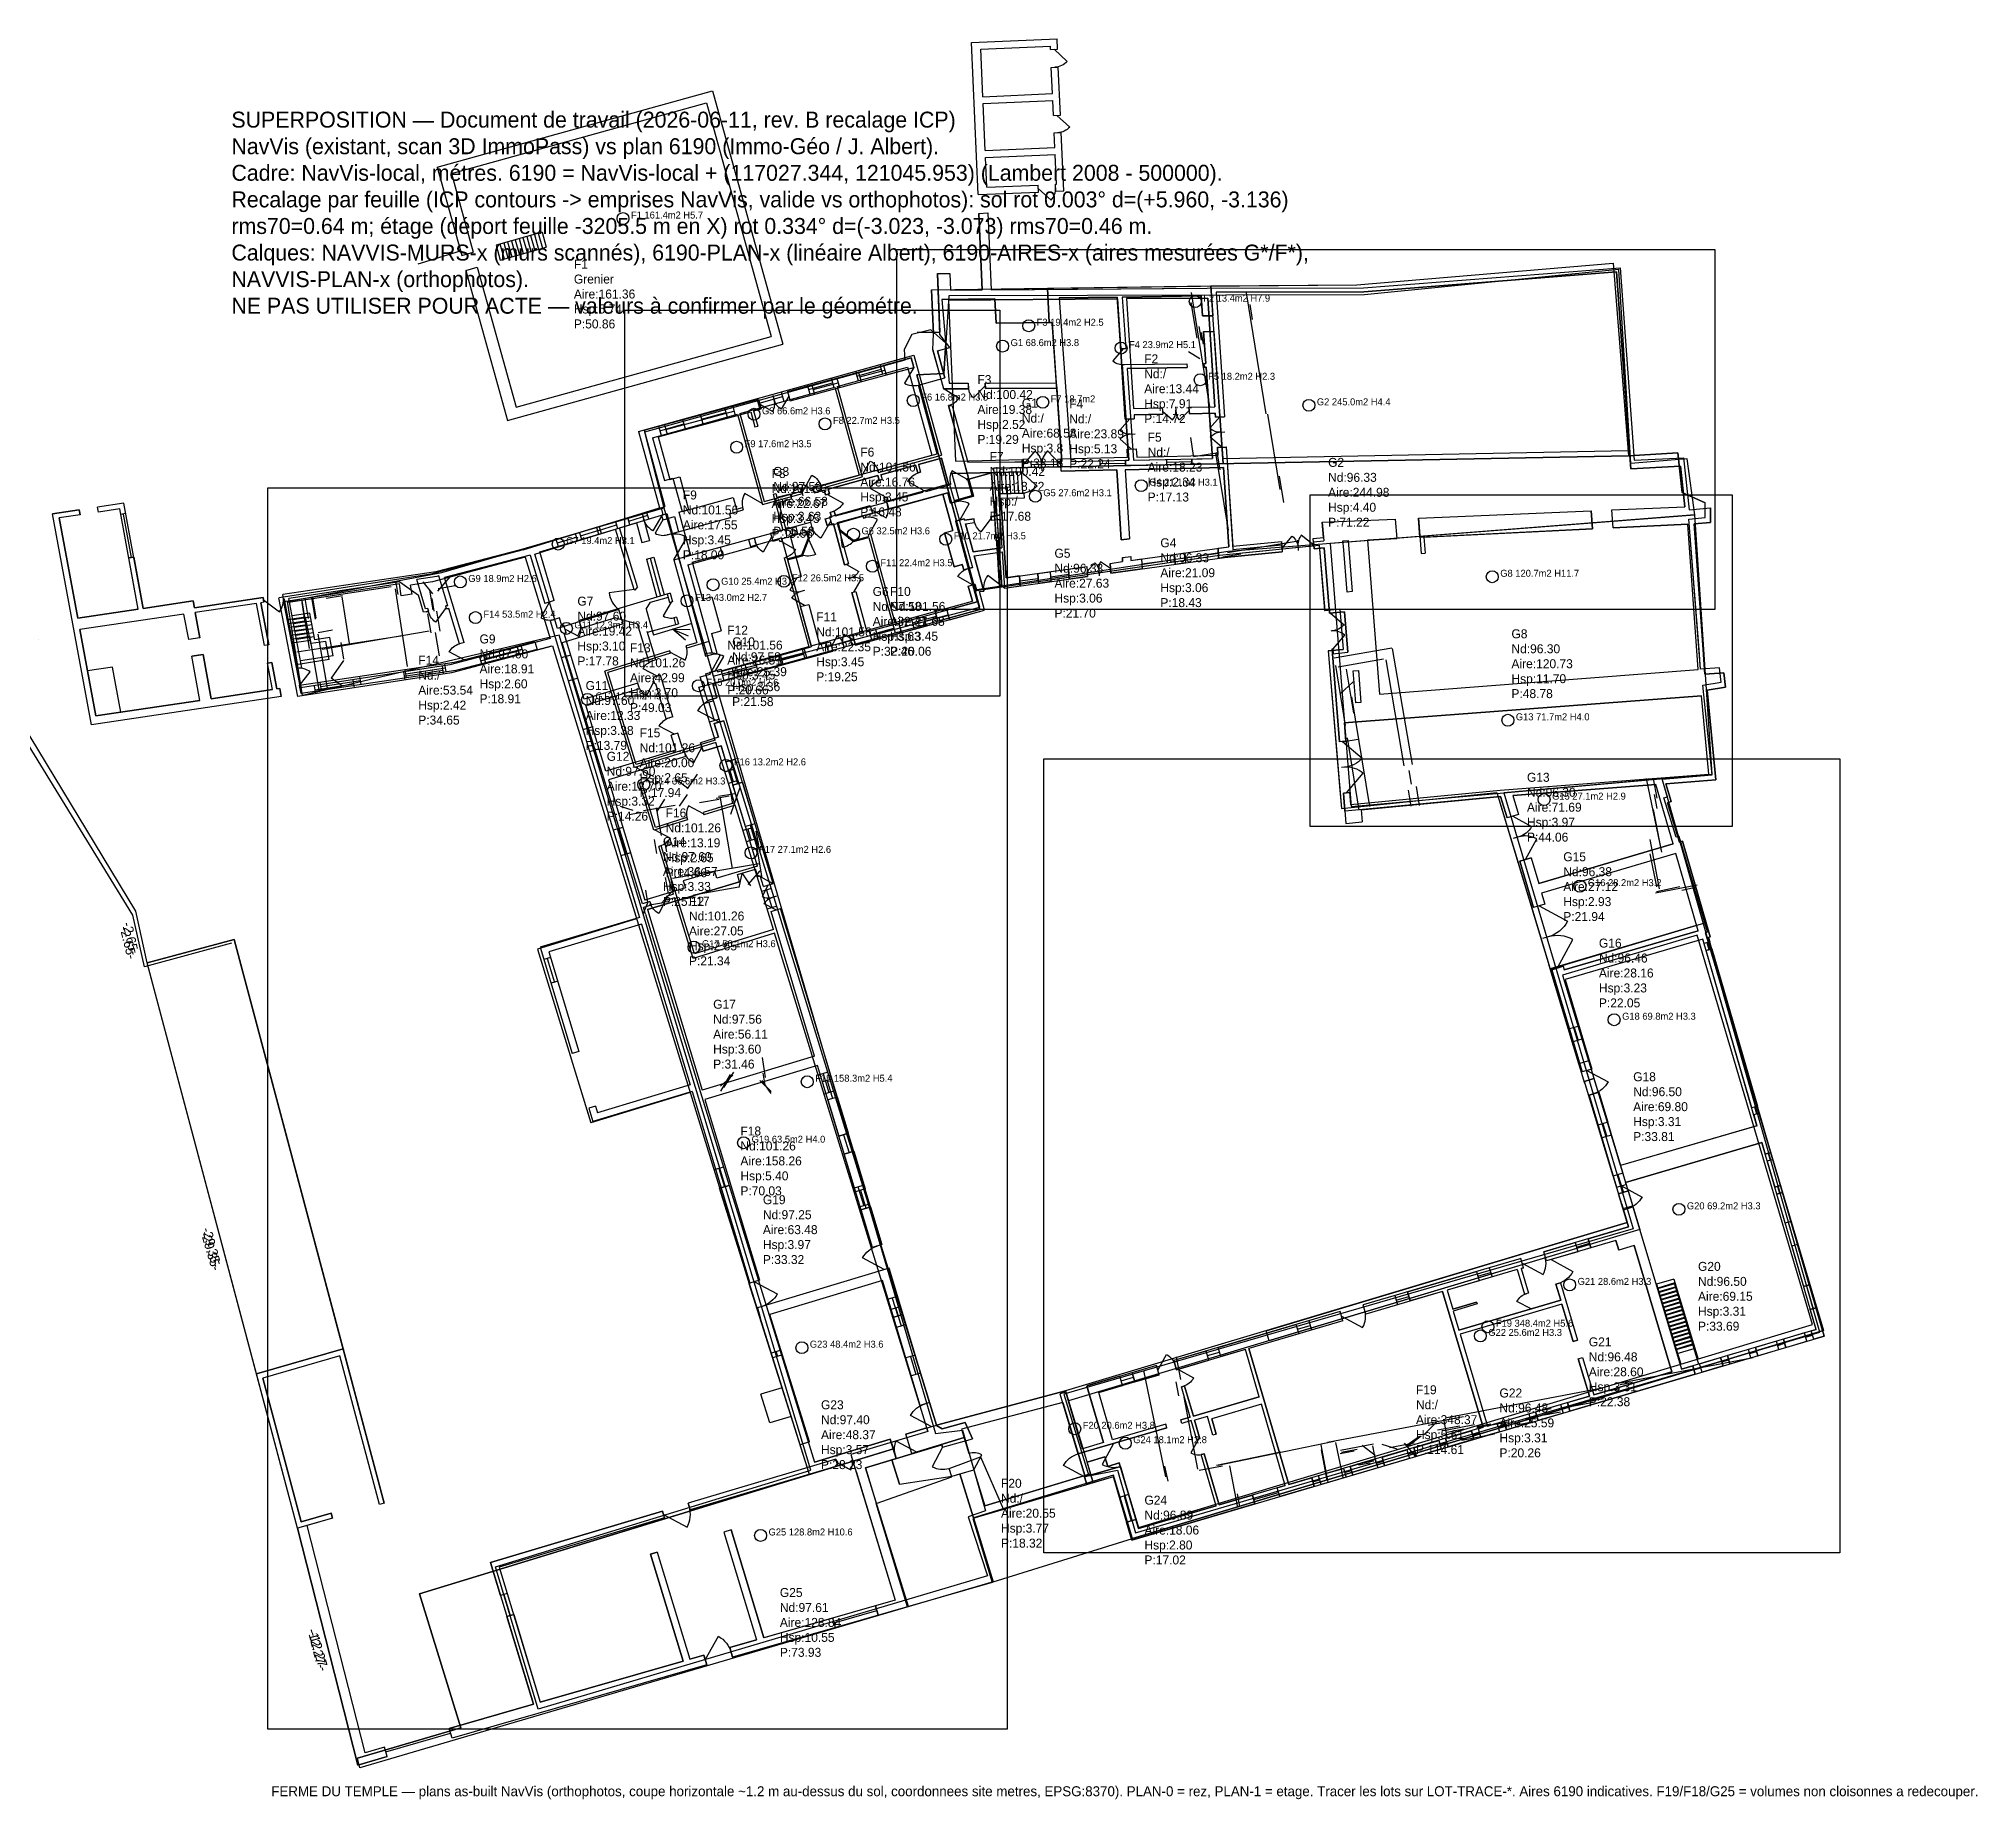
# Model space of a CAD drawing. Header units: metres. Extents: x -105 to 86, y -73 to 82.
# Drawn here: x -54.7 to 42.6, y -52.7 to 35.7 of the extents above; entities that cross this region are included whole.
import ezdxf

# ---------------------------------------------------------------- set-up
doc = ezdxf.new("R2010")
doc.units = ezdxf.units.M
for name, color, linetype in [('6190-AIRES-0', 1, 'Continuous'), ('6190-AIRES-1', 6, 'Continuous'), ('6190-COTES-0', 8, 'Continuous'), ('6190-COTES-1', 8, 'Continuous'), ('6190-LIMITE', 3, 'Continuous'), ('6190-PLAN-0', 1, 'Continuous'), ('6190-PLAN-1', 6, 'Continuous'), ('NAVVIS-FOOTPRINT', 5, 'Continuous'), ('NAVVIS-MURS-0', 7, 'Continuous'), ('NAVVIS-MURS-1', 4, 'Continuous'), ('NAVVIS-NOTES', 7, 'Continuous'), ('NAVVIS-PLAN-0', 8, 'Continuous'), ('NAVVIS-PLAN-1', 8, 'Continuous'), ('NAVVIS-ROOM-0', 3, 'Continuous'), ('NAVVIS-ROOM-1', 3, 'Continuous'), ('OVERLAY-NOTES', 7, 'Continuous')]:
    doc.layers.add(name, color=color, linetype=linetype)
picture_1 = doc.add_image_def('image1.png', size_in_pixel=(1632, 2740))
picture_2 = doc.add_image_def('image2.png', size_in_pixel=(1632, 2740))
picture_3 = doc.add_image_def('image3.png', size_in_pixel=(2796, 2789))
picture_4 = doc.add_image_def('image4.png', size_in_pixel=(2796, 2789))
picture_5 = doc.add_image_def('image5.png', size_in_pixel=(2790, 1229))
picture_6 = doc.add_image_def('image6.png', size_in_pixel=(2790, 1229))
picture_7 = doc.add_image_def('image7.png', size_in_pixel=(2116, 1663))
picture_8 = doc.add_image_def('image8.png', size_in_pixel=(2116, 1663))
picture_9 = doc.add_image_def('image9.png', size_in_pixel=(1883, 1937))
picture_10 = doc.add_image_def('image10.png', size_in_pixel=(1883, 1937))

msp = doc.modelspace()

# ---------------------------------------------------------------- texts
at = {"layer": '6190-AIRES-0', "char_height": 0.45, "attachment_point": 1}
for s, insert in [('G1\\PNd:/\\PAire:68.58\\PHsp:3.8\\PP:33.15', (-5.357, 17.6)), ('G2\\PNd:96.33\\PAire:244.98\\PHsp:4.40\\PP:71.22', (10.003, 14.632)), ('G3\\PNd:97.58\\PAire:66.58\\PHsp:3.63\\PP:66.58', (-17.827, 14.179)), ('G5\\PNd:96.33\\PAire:27.63\\PHsp:3.06\\PP:21.70', (-3.72, 10.074)), ('G4\\PNd:96.33\\PAire:21.09\\PHsp:3.06\\PP:18.43', (1.591, 10.599)), ('G6\\PNd:97.58\\PAire:32.47\\PHsp:3.63\\PP:32.46', (-12.837, 8.158)), ('G7\\PNd:97.60\\PAire:19.42\\PHsp:3.10\\PP:17.78', (-27.648, 7.671)), ('G8\\PNd:96.30\\PAire:120.73\\PHsp:11.70\\PP:48.78', (19.2, 6.033)), ('G9\\PNd:97.60\\PAire:18.91\\PHsp:2.60\\PP:18.91', (-32.556, 5.775)), ('G10\\PNd:97.58\\PAire:25.39\\PHsp:3.36\\PP:21.58', (-19.885, 5.633)), ('G11\\PNd:97.60\\PAire:12.33\\PHsp:3.38\\PP:13.79', (-27.236, 3.437)), ('G12\\PNd:97.60\\PAire:12.70\\PHsp:3.32\\PP:14.26', (-26.177, -0.113)), ('G13\\PNd:96.30\\PAire:71.69\\PHsp:3.97\\PP:44.06', (19.978, -1.165)), ('G14\\PNd:97.60\\PAire:36.57\\PHsp:3.33\\PP:25.12', (-23.361, -4.389)), ('G15\\PNd:96.38\\PAire:27.12\\PHsp:2.93\\PP:21.94', (21.8, -5.149)), ('G16\\PNd:96.46\\PAire:28.16\\PHsp:3.23\\PP:22.05', (23.587, -9.48)), ('G17\\PNd:97.56\\PAire:56.11\\PHsp:3.60\\PP:31.46', (-20.838, -12.548)), ('G18\\PNd:96.50\\PAire:69.80\\PHsp:3.31\\PP:33.81', (25.306, -16.185)), ('G19\\PNd:97.25\\PAire:63.48\\PHsp:3.97\\PP:33.32', (-18.345, -22.354)), ('G20\\PNd:96.50\\PAire:69.15\\PHsp:3.31\\PP:33.69', (28.557, -25.698)), ('G21\\PNd:96.48\\PAire:28.60\\PHsp:3.31\\PP:22.38', (23.08, -29.485)), ('G22\\PNd:96.48\\PAire:25.59\\PHsp:3.31\\PP:20.26', (18.599, -32.048)), ('G23\\PNd:97.40\\PAire:48.37\\PHsp:3.57\\PP:28.23', (-15.429, -32.639)), ('G24\\PNd:96.89\\PAire:18.06\\PHsp:2.80\\PP:17.02', (0.792, -37.423)), ('G25\\PNd:97.61\\PAire:128.84\\PHsp:10.55\\PP:73.93', (-17.493, -42.056))]:
    msp.add_mtext(s, dxfattribs=dict(at, insert=insert))
at = {"layer": '6190-AIRES-1', "char_height": 0.45, "attachment_point": 1}
for s, insert in [('F1\\PGrenier\\PAire:161.36\\PHsp:5.74\\PP:50.86', (-27.824, 24.578)), ('F2\\PNd:/\\PAire:13.44\\PHsp:7.91\\PP:14.72', (0.781, 19.827)), ('F3\\PNd:100.42\\PAire:19.38\\PHsp:2.52\\PP:19.29', (-7.585, 18.787)), ('F4\\PNd:/\\PAire:23.89\\PHsp:5.13\\PP:22.24', (-2.98, 17.566)), ('F5\\PNd:/\\PAire:18.23\\PHsp:2.34\\PP:17.13', (0.953, 15.896)), ('F6\\PNd:101.56\\PAire:16.76\\PHsp:3.45\\PP:16.48', (-13.457, 15.149)), ('F7\\PNd:100.42\\PAire:18.72\\PHsp:/\\PP:17.68', (-6.97, 14.931)), ('F8\\PNd:101.56\\PAire:22.67\\PHsp:3.45\\PP:19.06', (-17.908, 14.073)), ('F9\\PNd:101.56\\PAire:17.55\\PHsp:3.45\\PP:18.00', (-22.359, 12.997)), ('F10\\PNd:101.56\\PAire:21.68\\PHsp:3.45\\PP:20.06', (-11.967, 8.16)), ('F11\\PNd:101.56\\PAire:22.35\\PHsp:3.45\\PP:19.25', (-15.668, 6.882)), ('F12\\PNd:101.56\\PAire:26.51\\PHsp:3.45\\PP:20.66', (-20.131, 6.218)), ('F13\\PNd:101.26\\PAire:42.99\\PHsp:2.70\\PP:49.03', (-25.011, 5.333)), ('F14\\PNd:/\\PAire:53.54\\PHsp:2.42\\PP:34.65', (-35.629, 4.708)), ('F15\\PNd:101.26\\PAire:20.00\\PHsp:2.65\\PP:17.94', (-24.525, 1.067)), ('F16\\PNd:101.26\\PAire:13.19\\PHsp:2.65\\PP:14.66', (-23.222, -2.951)), ('F17\\PNd:101.26\\PAire:27.05\\PHsp:2.65\\PP:21.34', (-22.052, -7.371)), ('F18\\PNd:101.26\\PAire:158.26\\PHsp:5.40\\PP:70.03', (-19.471, -18.906)), ('F19\\PNd:/\\PAire:348.37\\PHsp:5.61\\PP:114.61', (14.411, -31.886)), ('F20\\PNd:/\\PAire:20.55\\PHsp:3.77\\PP:18.32', (-6.402, -36.578))]:
    msp.add_mtext(s, dxfattribs=dict(at, insert=insert))
at = {"layer": '6190-COTES-0'}
for s, rotation, p in [('-2.65-', 282.34636, (-50.462, -8.709)), ('-29.35-', 284.89189, (-46.484, -24.045)), ('-12.27-', 284.30289, (-41.188, -44.159))]:
    msp.add_text(s, height=0.48, rotation=rotation, dxfattribs=at).set_placement(p)
at = {"layer": '6190-COTES-1'}
for s, rotation, p in [('-2.65-', 283.84636, (-50.609, -8.92)), ('-29.35-', 286.39189, (-46.543, -24.233)), ('-12.27-', 285.80289, (-41.131, -44.316))]:
    msp.add_text(s, height=0.48, rotation=rotation, dxfattribs=at).set_placement(p)
at = {"layer": 'NAVVIS-NOTES', "insert": (-43, -52), "char_height": 0.5, "attachment_point": 1}
msp.add_mtext('FERME DU TEMPLE — plans as-built NavVis (orthophotos, coupe horizontale ~1.2 m au-dessus du sol, coordonnees site metres, EPSG:8370). PLAN-0 = rez, PLAN-1 = etage. Tracer les lots sur LOT-TRACE-*. Aires 6190 indicatives. F19/F18/G25 = volumes non cloisonnes a redecouper.', dxfattribs=at)
at = {"layer": 'NAVVIS-ROOM-0'}
for s, p in [('G1 68.6m2 H3.8', (-5.92, 20.24)), ('G2 245.0m2 H4.4', (9.44, 17.27)), ('G3 66.6m2 H3.6', (-18.39, 16.82)), ('G5 27.6m2 H3.1', (-4.28, 12.71)), ('G4 21.1m2 H3.1', (1.03, 13.24)), ('G6 32.5m2 H3.6', (-13.4, 10.8)), ('G7 19.4m2 H3.1', (-28.21, 10.31)), ('G9 18.9m2 H2.6', (-33.12, 8.41)), ('G8 120.7m2 H11.7', (18.64, 8.67)), ('G10 25.4m2 H3.4', (-20.44, 8.27)), ('G11 12.3m2 H3.4', (-27.8, 6.08)), ('G12 12.7m2 H3.3', (-26.74, 2.52)), ('G13 71.7m2 H4.0', (19.42, 1.47)), ('G14 36.6m2 H3.3', (-23.92, -1.75)), ('G15 27.1m2 H2.9', (21.24, -2.51)), ('G16 28.2m2 H3.2', (23.03, -6.85)), ('G17 56.1m2 H3.6', (-21.4, -9.91)), ('G18 69.8m2 H3.3', (24.75, -13.55)), ('G19 63.5m2 H4.0', (-18.91, -19.72)), ('G20 69.2m2 H3.3', (28, -23.06)), ('G21 28.6m2 H3.3', (22.52, -26.85)), ('G22 25.6m2 H3.3', (18.04, -29.41)), ('G23 48.4m2 H3.6', (-15.99, -30)), ('G24 18.1m2 H2.8', (0.23, -34.79)), ('G25 128.8m2 H10.6', (-18.06, -39.42))]:
    msp.add_text(s, height=0.35, dxfattribs=at).set_placement(p)
at = {"layer": 'NAVVIS-ROOM-1'}
for s, p in [('F1 161.4m2 H5.7', (-24.96, 26.64)), ('F2 13.4m2 H7.9', (3.74, 22.47)), ('F3 19.4m2 H2.5', (-4.61, 21.26)), ('F4 23.9m2 H5.1', (0.02, 20.14)), ('F5 18.2m2 H2.3', (3.99, 18.55)), ('F6 16.8m2 H3.5', (-10.4, 17.51)), ('F7 18.7m2', (-3.91, 17.42)), ('F8 22.7m2 H3.5', (-14.83, 16.34)), ('F9 17.6m2 H3.5', (-19.26, 15.17)), ('F10 21.7m2 H3.5', (-8.77, 10.55)), ('F12 26.5m2 H3.5', (-16.89, 8.44)), ('F11 22.4m2 H3.5', (-12.45, 9.2)), ('F13 43.0m2 H2.7', (-21.75, 7.46)), ('F14 53.5m2 H2.4', (-32.36, 6.62)), ('F15 20.0m2 H2.6', (-21.18, 3.2)), ('F16 13.2m2 H2.6', (-19.8, -0.79)), ('F17 27.1m2 H2.6', (-18.54, -5.18)), ('F18 158.3m2 H5.4', (-15.72, -16.66)), ('F19 348.4m2 H5.6', (18.42, -28.95)), ('F20 20.6m2 H3.8', (-2.3, -34.07))]:
    msp.add_text(s, height=0.35, dxfattribs=at).set_placement(p)
at = {"layer": 'OVERLAY-NOTES', "insert": (-45, 32), "char_height": 0.8, "width": 55, "attachment_point": 1}
msp.add_mtext('SUPERPOSITION — Document de travail (2026-06-11, rev. B recalage ICP)\\PNavVis (existant, scan 3D ImmoPass) vs plan 6190 (Immo-Géo / J. Albert).\\PCadre: NavVis-local, métres. 6190 = NavVis-local + (117027.344, 121045.953) (Lambert 2008 - 500000).\\PRecalage par feuille (ICP contours -> emprises NavVis, valide vs orthophotos): sol rot 0.003° d=(+5.960, -3.136) rms70=0.64 m; étage (déport feuille -3205.5 m en X) rot 0.334° d=(-3.023, -3.073) rms70=0.46 m.\\PCalques: NAVVIS-MURS-x (murs scannés), 6190-PLAN-x (linéaire Albert), 6190-AIRES-x (aires mesurées G*/F*), NAVVIS-PLAN-x (orthophotos).\\PNE PAS UTILISER POUR ACTE — valeurs à confirmer par le géométre.', dxfattribs=at)

# ---------------------------------------------------------------- linework, layer by layer
at = {"layer": '6190-LIMITE'}
for p, q in [((-49.946, -8.313), (-105.209, 81.783)), ((-49.795, -8.105), (-104.537, 82.308)), ((-54.663, 5.541), (-54.663, 5.541)), ((-49.365, -10.894), (-49.946, -8.313)), ((-49.229, -10.69), (-49.795, -8.105)), ((-41.686, -39.052), (-49.229, -10.69)), ((-38.654, -50.938), (-41.686, -39.052)), ((-6.876, -41.554), (-6.876, -41.554)), ((-6.834, -41.513), (-6.834, -41.513))]:
    msp.add_line(p, q, dxfattribs=at)
at = {"layer": '6190-PLAN-0'}
for p, q in [((-7.885, 35.47), (-3.589, 35.657)), ((-7.554, 27.837), (-7.885, 35.47)), ((-7.421, 35.14), (-3.924, 35.292)), ((-7.317, 32.752), (-7.421, 35.14)), ((-3.917, 35.122), (-3.924, 35.292)), ((-3.917, 35.122), (-3.567, 35.137)), ((-3.567, 35.137), (-3.589, 35.657)), ((-3.878, 34.223), (-3.528, 34.238)), ((-3.82, 32.904), (-3.878, 34.223)), ((-3.423, 31.82), (-3.528, 34.238)), ((-7.317, 32.752), (-3.82, 32.904)), ((-7.302, 32.403), (-3.805, 32.554)), ((-7.2, 30.055), (-7.302, 32.403)), ((-3.773, 31.805), (-3.805, 32.554)), ((-3.773, 31.805), (-3.423, 31.82)), ((-7.2, 30.055), (-3.703, 30.207)), ((-3.735, 30.936), (-3.385, 30.951)), ((-3.703, 30.207), (-3.735, 30.936)), ((-3.258, 28.024), (-3.385, 30.951)), ((-7.185, 29.705), (-3.688, 29.857)), ((-7.12, 28.207), (-7.185, 29.705)), ((-3.623, 28.358), (-3.688, 29.857)), ((-7.12, 28.207), (-4.542, 28.318)), ((-4.527, 27.969), (-4.542, 28.318)), ((-3.673, 28.356), (-3.623, 28.358)), ((-3.658, 28.006), (-3.673, 28.356)), ((-7.554, 27.837), (-4.527, 27.969)), ((-3.658, 28.006), (-3.258, 28.024)), ((-7.513, 26.898), (-7.064, 26.918)), ((-7.513, 26.898), (-7.347, 23.062)), ((-7.064, 26.918), (-6.897, 23.065)), ((-9.595, 23.884), (-8.964, 23.889)), ((-9.595, 23.884), (-9.467, 20.947)), ((-8.964, 23.889), (-8.928, 23.049)), ((11.784, 23.164), (24.648, 24.172)), ((11.8, 22.965), (24.472, 23.958)), ((24.472, 23.958), (25.188, 14.084)), ((24.648, 24.172), (25.349, 14.511)), ((-9.036, 22.548), (-0.566, 22.616)), ((-9.036, 22.548), (-8.686, 14.475)), ((-8.928, 23.049), (-7.347, 23.062)), ((-6.897, 23.065), (3.934, 23.152)), ((-0.566, 22.616), (-0.177, 16.581)), ((-0.106, 22.62), (3.967, 22.652)), ((-0.106, 22.62), (0.249, 17.111)), ((3.934, 23.152), (11.784, 23.164)), ((3.967, 22.652), (4.318, 17.2)), ((4.398, 22.953), (11.785, 22.964)), ((4.398, 22.953), (4.802, 16.689)), ((-10.614, 20.937), (-9.467, 20.947)), ((-17.109, 17.97), (-10.912, 19.649)), ((-10.912, 19.649), (-10.781, 19.166)), ((-9.58, 20.01), (-8.975, 20.174)), ((-9.58, 20.01), (-9.212, 18.649)), ((-16.978, 17.487), (-10.781, 19.166)), ((-14.638, 18.639), (-14.507, 18.157)), ((-13.547, 18.935), (-13.416, 18.452)), ((-13.482, 18.694), (-12.227, 19.034)), ((-12.292, 19.275), (-12.162, 18.792)), ((-10.543, 18.288), (-9.212, 18.649)), ((-24.3, 16.022), (-18.566, 17.575)), ((-18.566, 17.575), (-18.435, 17.092)), ((-17.842, 17.771), (-17.711, 17.289)), ((-17.109, 17.97), (-16.978, 17.487)), ((-15.893, 18.299), (-15.762, 17.817)), ((-15.827, 18.058), (-14.573, 18.398)), ((-10.543, 18.288), (-9.607, 14.833)), ((-23.59, 15.696), (-18.957, 16.951)), ((-23.211, 16.057), (-19.794, 16.983)), ((-19.86, 17.225), (-19.729, 16.742)), ((-18.957, 16.951), (-18.75, 16.189)), ((-18.812, 16.99), (-18.435, 17.092)), ((-18.812, 16.99), (-18.605, 16.228)), ((-0.177, 16.581), (0.283, 16.591)), ((0.249, 17.111), (1.686, 17.143)), ((0.27, 16.79), (1.707, 16.822)), ((0.27, 16.79), (0.283, 16.591)), ((1.686, 17.143), (1.707, 16.822)), ((2.356, 17.186), (2.376, 16.865)), ((3.027, 17.172), (4.318, 17.2)), ((3.027, 17.172), (3.048, 16.851)), ((3.048, 16.851), (4.339, 16.879)), ((4.339, 16.879), (4.352, 16.679)), ((4.352, 16.679), (4.802, 16.689)), ((-24.3, 16.022), (-23.261, 12.19)), ((-23.59, 15.696), (-23.009, 13.553)), ((-23.276, 16.299), (-23.146, 15.816)), ((-18.75, 16.189), (-18.605, 16.228)), ((-0.129, 15.831), (0.331, 15.841)), ((4.4, 15.93), (4.818, 15.939)), ((-15.842, 13.143), (-9.607, 14.833)), ((-10.537, 14.301), (-9.388, 14.612)), ((-9.388, 14.612), (-9.022, 13.261)), ((-4.345, 13.99), (-4.385, 14.609)), ((-3.417, 14.589), (-0.054, 14.663)), ((-3.377, 13.97), (-3.417, 14.589)), ((-0.08, 15.072), (0.38, 15.082)), ((-0.08, 15.072), (-0.054, 14.663)), ((0.38, 15.082), (0.406, 14.673)), ((0.406, 14.673), (4.475, 14.762)), ((4.449, 15.171), (4.899, 15.181)), ((4.449, 15.171), (4.475, 14.762)), ((4.899, 15.181), (5.231, 10.031)), ((25.349, 14.511), (27.828, 14.642)), ((27.828, 14.642), (28.107, 12.033)), ((-23.009, 13.553), (-22.517, 13.687)), ((-22.517, 13.687), (-22.072, 12.046)), ((-15.073, 13.072), (-12.573, 13.749)), ((-12.573, 13.749), (-12.508, 13.508)), ((-12.429, 13.788), (-10.682, 14.262)), ((-12.429, 13.788), (-12.363, 13.547)), ((-10.682, 14.262), (-10.577, 13.876)), ((-10.577, 13.876), (-10.432, 13.915)), ((-10.537, 14.301), (-10.432, 13.915)), ((-8.865, 13.851), (-5.308, 13.928)), ((-8.865, 13.851), (-8.494, 12.482)), ((-8.686, 14.475), (-5.348, 14.547)), ((-6.599, 13.9), (-6.53, 12.831)), ((-6.399, 13.904), (-6.33, 12.836)), ((-6.199, 13.909), (-6.13, 12.84)), ((-5.999, 13.913), (-5.93, 12.844)), ((-5.799, 13.917), (-5.73, 12.849)), ((-5.598, 13.922), (-5.529, 12.853)), ((-5.398, 13.926), (-5.329, 12.857)), ((-5.308, 13.928), (-5.348, 14.547)), ((-3.377, 13.97), (-0.599, 14.031)), ((-0.599, 14.031), (-0.373, 10.521)), ((-0.179, 14.04), (4.761, 14.148)), ((-0.179, 14.04), (0.044, 10.579)), ((4.761, 14.148), (5.017, 10.172)), ((25.188, 14.084), (27.685, 14.216)), ((27.685, 14.216), (27.903, 12.178)), ((-17.835, 12.81), (-17.69, 12.85)), ((-17.835, 12.81), (-17.346, 11.006)), ((-17.69, 12.85), (-17.638, 12.657)), ((-17.638, 12.657), (-16.981, 12.835)), ((-16.981, 12.835), (-16.911, 12.574)), ((-16.412, 12.989), (-16.341, 12.728)), ((-15.842, 13.143), (-15.772, 12.883)), ((-15.772, 12.883), (-15.27, 13.019)), ((-15.27, 13.019), (-15.205, 12.777)), ((-15.205, 12.777), (-15.008, 12.83)), ((-15.073, 13.072), (-15.008, 12.83)), ((-15.008, 12.83), (-15.073, 13.072)), ((-14.613, 11.373), (-9.076, 12.873)), ((-12.508, 13.508), (-12.363, 13.547)), ((-12.273, 12.639), (-12.128, 12.678)), ((-12.128, 12.678), (-12.063, 12.437)), ((-12.063, 12.437), (-10.316, 12.91)), ((-10.329, 12.959), (-10.184, 12.998)), ((-10.329, 12.959), (-10.316, 12.91)), ((-10.184, 12.998), (-10.171, 12.95)), ((-10.171, 12.95), (-9.022, 13.261)), ((-9.076, 12.873), (-8.938, 12.362)), ((-6.53, 12.831), (-5.239, 12.859)), ((-6.53, 12.831), (-6.461, 11.765)), ((-5.225, 12.632), (-5.239, 12.859)), ((-52.019, 1.25), (-53.976, 11.826)), ((-52.584, 11.78), (-52.63, 12.026)), ((-51.664, 11.917), (-51.709, 12.163)), ((-49.675, 7.047), (-50.605, 12.075)), ((-50.435, 11.817), (-50.026, 9.634)), ((-49.427, 7.084), (-50.403, 12.358)), ((-30.111, 10.114), (-23.357, 12.161)), ((-24.401, 11.846), (-24.033, 10.489)), ((-23.453, 12.132), (-23.261, 12.19)), ((-23.453, 12.132), (-23.357, 11.778)), ((-23.357, 11.778), (-23.165, 11.836)), ((-23.165, 11.836), (-21.227, 4.68)), ((-22.564, 11.912), (-22.072, 12.046)), ((-22.564, 11.912), (-21.979, 9.75)), ((-17.567, 12.396), (-16.911, 12.574)), ((-17.567, 12.396), (-17.201, 11.045)), ((-15.213, 11.584), (-14.904, 11.667)), ((-14.969, 11.909), (-14.773, 11.962)), ((-14.969, 11.909), (-14.904, 11.667)), ((-14.707, 11.72), (-14.773, 11.962)), ((-14.773, 11.962), (-14.707, 11.72)), ((-14.707, 11.72), (-12.207, 12.398)), ((-12.273, 12.639), (-12.207, 12.398)), ((-8.938, 12.362), (-8.494, 12.482)), ((-6.913, 11.701), (-6.461, 11.765)), ((-6.885, 11.503), (-6.913, 11.701)), ((-6.404, 12.606), (-5.225, 12.632)), ((-6.404, 12.606), (-6.147, 8.614)), ((14.537, 11.607), (23.192, 11.977)), ((24.242, 12.021), (27.903, 12.178)), ((28.107, 12.033), (29.189, 12.133)), ((29.187, 11.393), (29.189, 12.133)), ((-52.703, 6.596), (-53.633, 11.624)), ((-29.538, 9.913), (-24.68, 11.379)), ((-27.643, 10.485), (-27.749, 10.836)), ((-26.691, 11.155), (-26.596, 10.801)), ((-26.644, 10.978), (-25.686, 11.268)), ((-25.735, 11.447), (-25.638, 11.09)), ((-24.68, 11.379), (-24.411, 10.386)), ((-24.305, 11.492), (-24.302, 11.493)), ((-19.064, 10.54), (-17.346, 11.006)), ((-17.201, 11.045), (-16.699, 11.181)), ((-16.981, 10.731), (-16.605, 10.833)), ((-16.981, 10.731), (-16.424, 8.675)), ((-16.699, 11.181), (-16.605, 10.833)), ((-15.213, 11.584), (-15.118, 11.236)), ((-15.118, 11.236), (-14.81, 11.32)), ((-14.81, 11.32), (-14.253, 9.264)), ((-14.613, 11.373), (-14.056, 9.317)), ((-8.692, 11.454), (-8.248, 11.575)), ((-8.692, 11.454), (-7.596, 7.41)), ((-8.248, 11.575), (-8.232, 11.515)), ((-8.232, 11.515), (-7.755, 11.582)), ((-8.179, 11.32), (-7.727, 11.384)), ((-8.179, 11.32), (-7.799, 9.92)), ((-7.727, 11.384), (-7.755, 11.582)), ((-6.885, 11.503), (-6.449, 11.565)), ((-6.449, 11.565), (-6.356, 10.124)), ((9.71, 11.401), (13.367, 11.557)), ((9.71, 11.401), (9.783, 10.475)), ((13.367, 11.557), (13.444, 10.583)), ((14.537, 11.607), (14.676, 9.843)), ((14.803, 10.65), (23.258, 11.066)), ((24.307, 11.118), (28.044, 11.301)), ((28.363, 11.317), (29.187, 11.393)), ((28.836, 4.765), (28.363, 11.317)), ((-30.01, 9.746), (-29.284, 7.337)), ((-28.805, 7.482), (-29.538, 9.913)), ((-28.6, 10.196), (-28.706, 10.547)), ((-28.653, 10.372), (-27.696, 10.66)), ((-24.411, 10.386), (-24.033, 10.489)), ((-21.979, 9.75), (-20.483, 10.156)), ((-21.884, 9.403), (-20.388, 9.808)), ((-20.483, 10.156), (-20.388, 9.808)), ((-19.064, 10.54), (-18.97, 10.193)), ((-18.97, 10.193), (-17.406, 10.616)), ((-17.406, 10.616), (-16.849, 8.56)), ((-7.799, 9.92), (-6.356, 10.124)), ((-7.747, 9.725), (-6.343, 9.924)), ((-7.747, 9.725), (-7.267, 7.953)), ((-6.343, 9.924), (-6.225, 8.099)), ((2.298, 9.793), (2.33, 9.292)), ((2.824, 9.866), (2.857, 9.366)), ((2.84, 9.616), (4.499, 9.847)), ((4.483, 10.097), (4.515, 9.597)), ((7.673, 10.269), (7.7, 9.92)), ((8.462, 10.502), (8.503, 9.983)), ((9.276, 10.425), (9.303, 10.076)), ((9.811, 10.126), (10.069, 6.846)), ((11.975, 10.511), (13.444, 10.583)), ((11.975, 10.511), (12.583, 2.788)), ((14.676, 9.843), (14.866, 9.852)), ((14.803, 10.65), (14.866, 9.852)), ((-24.184, 9.547), (-23.806, 9.649)), ((-24.184, 9.547), (-23.671, 7.653)), ((-23.995, 9.598), (-23.482, 7.704)), ((-23.806, 9.649), (-23.293, 7.756)), ((-21.884, 9.403), (-21.38, 7.54)), ((-14.253, 9.264), (-14.056, 9.317)), ((-4.553, 8.837), (-4.521, 8.336)), ((-3.928, 8.924), (-3.895, 8.424)), ((-3.911, 8.674), (-2.998, 8.801)), ((-3.014, 9.052), (-2.982, 8.551)), ((-2.1, 9.179), (-2.068, 8.679)), ((-1.511, 9.217), (-1.479, 8.717)), ((-0.928, 9.342), (-0.896, 8.842)), ((-0.316, 9.63), (-0.303, 9.43)), ((0.102, 9.688), (0.114, 9.488)), ((0.639, 9.561), (0.672, 9.061)), ((0.656, 9.311), (2.314, 9.542)), ((-36.555, 8.408), (-35.625, 7.748)), ((-35.259, 7.054), (-35.706, 8.534)), ((-34.143, 7.22), (-34.593, 8.712)), ((-33.325, 5.373), (-34.309, 8.636)), ((-22.996, 7.845), (-27.559, 6.469)), ((-23.141, 7.806), (-23.024, 7.377)), ((-22.996, 7.845), (-22.881, 7.42)), ((-16.849, 8.56), (-16.424, 8.675)), ((-16.663, 7.875), (-16.239, 7.99)), ((-14.067, 8.579), (-13.87, 8.632)), ((-13.876, 7.874), (-13.679, 7.927)), ((-13.876, 7.874), (-13.329, 5.857)), ((-13.679, 7.927), (-13.133, 5.91)), ((-7.221, 6.994), (-7.473, 7.925)), ((-5.467, 8.709), (-5.435, 8.209)), ((-5.451, 8.459), (-4.537, 8.587)), ((-46.86, 7.113), (-46.923, 7.457)), ((-46.58, 5.6), (-46.816, 6.879)), ((-43.347, 5.222), (-43.738, 7.337)), ((-43.129, 5.254), (-43.521, 7.37)), ((-43.372, 7.392), (-43.416, 7.626)), ((-42.383, 7.539), (-42.426, 7.773)), ((-41.691, 4.073), (-42.333, 7.547)), ((-41.473, 4.106), (-42.123, 7.578)), ((-40.817, 5.506), (-41.068, 6.844)), ((-35.365, 6.886), (-35.625, 7.748)), ((-35.107, 6.925), (-35.365, 6.886)), ((-35.151, 7.07), (-35.259, 7.054)), ((-35.215, 6.909), (-35.107, 6.925)), ((-35.107, 6.925), (-35.151, 7.07)), ((-34.143, 7.22), (-34.251, 7.204)), ((-34.207, 7.059), (-34.251, 7.204)), ((-34.099, 7.075), (-34.207, 7.059)), ((-34.207, 7.059), (-34.099, 7.075)), ((-33.567, 5.31), (-34.099, 7.075)), ((-28.805, 7.482), (-29.284, 7.337)), ((-22.881, 7.42), (-23.024, 7.377)), ((-21.38, 7.54), (-20.907, 7.668)), ((-20.907, 7.668), (-20.441, 5.95)), ((-16.472, 7.171), (-16.048, 7.286)), ((-16.472, 7.171), (-15.926, 5.153)), ((-16.048, 7.286), (-15.501, 5.268)), ((-13.133, 5.91), (-7.596, 7.41)), ((-9.111, 7), (-8.981, 6.517)), ((10.119, 6.85), (10.119, 6.85)), ((10.826, 6.919), (10.986, 4.885)), ((-51.795, 1.688), (-52.596, 6.017)), ((-47.144, 5.515), (-47.381, 6.795)), ((-28.542, 6.611), (-29.021, 6.466)), ((-29.021, 6.466), (-24.53, -8.421)), ((-28.421, 6.209), (-28.542, 6.611)), ((-28.325, 6.237), (-28.421, 6.209)), ((-28.209, 5.855), (-28.325, 6.237)), ((-28.209, 5.855), (-28.305, 5.826)), ((-27.444, 6.086), (-27.559, 6.469)), ((-25.73, 6.603), (-27.444, 6.086)), ((-25.73, 6.603), (-24.628, 6.308)), ((-24.05, 4.393), (-24.628, 6.308)), ((-23.715, 4.495), (-24.145, 5.921)), ((-24.137, 5.892), (-22.581, 6.313)), ((-22.671, 6.648), (-22.815, 6.604)), ((-22.815, 6.604), (-22.725, 6.274)), ((-22.671, 6.648), (-22.581, 6.313)), ((-20.914, 5.822), (-20.441, 5.95)), ((-13.831, 5.721), (-13.329, 5.857)), ((-12.689, 6.03), (-12.558, 5.548)), ((-12.623, 5.789), (-11.456, 6.105)), ((-11.521, 6.347), (-11.39, 5.864)), ((-10.279, 6.683), (-10.149, 6.201)), ((-10.214, 6.442), (-9.046, 6.758)), ((10.189, 5.953), (10.14, 5.949)), ((-39.894, 4.703), (-40.065, 5.618)), ((-29.788, 5.407), (-33.824, 4.366)), ((-33.325, 5.373), (-33.567, 5.31)), ((-32.307, 4.551), (-30.427, 5.036)), ((-30.485, 5.227), (-30.37, 4.844)), ((-29.788, 5.407), (-29.672, 5.024)), ((-27.309, 2.523), (-28.305, 5.826)), ((-20.914, 5.822), (-20.647, 4.837)), ((-20.404, 3.94), (-15.926, 5.153)), ((-16.37, 5.033), (-16.239, 4.55)), ((-15.501, 5.268), (-14.97, 5.412)), ((-14.97, 5.412), (-14.839, 4.93)), ((-14.401, 5.566), (-14.27, 5.084)), ((-13.831, 5.721), (-13.701, 5.238)), ((10.229, 4.812), (10.213, 5.051)), ((10.276, 4.816), (10.26, 5.056)), ((-50.548, 1.874), (-50.967, 4.137)), ((-46.58, 2.465), (-46.989, 4.679)), ((-46.015, 2.549), (-46.425, 4.763)), ((-42.938, 3.008), (-43.183, 4.336)), ((-42.72, 3.04), (-42.966, 4.369)), ((-41.473, 4.106), (-41.691, 4.073)), ((-33.824, 4.366), (-41.582, 3.21)), ((-36.217, 3.605), (-36.29, 3.998)), ((-36.253, 3.802), (-34.264, 4.098)), ((-34.227, 3.901), (-34.301, 4.295)), ((-33.203, 4.103), (-33.206, 4.112)), ((-32.365, 4.742), (-32.25, 4.359)), ((-27.979, 4.744), (-28.458, 4.599)), ((-28.218, 4.672), (-27.869, 3.513)), ((-23.715, 4.495), (-24.05, 4.393)), ((-21.227, 4.68), (-20.647, 4.837)), ((-21.01, 3.879), (-20.43, 4.036)), ((-20.43, 4.036), (-20.404, 3.94)), ((-19.893, 4.078), (-19.762, 3.596)), ((-19.827, 3.837), (-18.659, 4.154)), ((-18.725, 4.395), (-18.594, 3.912)), ((-17.538, 4.717), (-17.407, 4.234)), ((-17.472, 4.475), (-16.304, 4.792)), ((10.229, 4.812), (10.577, 0.394)), ((12.583, 2.788), (28.569, 4.01)), ((28.906, 3.79), (28.836, 4.765)), ((-42.938, 3.008), (-46.015, 2.549)), ((-42.571, 3.063), (-42.72, 3.04)), ((-42.499, 2.669), (-42.571, 3.063)), ((-41.509, 2.816), (-41.582, 3.21)), ((-40.477, 2.97), (-40.551, 3.364)), ((-40.514, 3.167), (-38.525, 3.463)), ((-38.488, 3.267), (-38.561, 3.66)), ((-27.629, 3.585), (-28.108, 3.441)), ((-24.619, 3.334), (-27.309, 2.523)), ((-24.532, 3.047), (-27.222, 2.235)), ((-24.532, 3.047), (-24.619, 3.334)), ((-23.805, 3.58), (-23.853, 3.565)), ((-23.766, 3.278), (-23.853, 3.565)), ((-23.484, 3.729), (-23.819, 3.628)), ((-23.805, 3.58), (-23.819, 3.628)), ((-23.718, 3.292), (-23.766, 3.278)), ((-23.192, 1.55), (-23.718, 3.292)), ((-22.857, 1.651), (-23.484, 3.729)), ((-21.485, 3.647), (-20.983, 3.783)), ((-21.129, 2.467), (-21.485, 3.647)), ((-21.01, 3.879), (-20.983, 3.783)), ((-20.647, 2.598), (-20.858, 3.299)), ((29.85, 3.858), (28.906, 3.79)), ((29.022, 2.982), (29.934, 3.136)), ((29.455, -1.521), (29.022, 2.982)), ((29.934, 3.136), (29.85, 3.858)), ((-46.58, 2.465), (-51.795, 1.688)), ((-26.22, -1.087), (-27.222, 2.235)), ((10.804, 1.335), (28.727, 2.705)), ((29.105, -1.227), (28.727, 2.705)), ((-26.89, 1.134), (-27.369, 0.99)), ((-27.129, 1.062), (-26.797, -0.039)), ((-22.857, 1.651), (-23.192, 1.55)), ((-20.571, 0.617), (-20.783, 1.317)), ((-17.837, -6.715), (-20.3, 1.448)), ((10.804, 1.335), (10.876, 0.417)), ((-26.558, 0.033), (-27.037, -0.111)), ((-22.606, 0.818), (-22.941, 0.717)), ((-22.716, -0.03), (-22.941, 0.717)), ((-22.381, 0.071), (-22.606, 0.818)), ((-22.333, 0.086), (-22.381, 0.071)), ((-22.203, -0.345), (-22.333, 0.086)), ((-20.571, 0.617), (-21.471, 0.346)), ((-21.341, -0.085), (-21.471, 0.346)), ((-20.441, 0.186), (-21.341, -0.085)), ((-18.622, -5.845), (-20.441, 0.186)), ((10.876, 0.417), (10.577, 0.394)), ((-22.716, -0.03), (-26.22, -1.087)), ((-22.203, -0.345), (-26.09, -1.518)), ((-19.72, -0.473), (-20.199, -0.618)), ((-19.959, -0.546), (-19.61, -1.704)), ((10.977, -0.869), (10.678, -0.892)), ((-26.09, -1.518), (-24.27, -7.549)), ((-19.371, -1.632), (-19.849, -1.776)), ((18.634, -2.028), (29.105, -1.227)), ((19.27, -2.3), (26.449, -1.751)), ((26.948, -1.713), (29.455, -1.521)), ((27.209, -2.6), (26.948, -1.713)), ((11.078, -2.155), (10.779, -2.178)), ((10.779, -2.178), (10.899, -3.705)), ((11.078, -2.155), (11.125, -2.749)), ((11.125, -2.749), (18.628, -2.028)), ((11.658, -3.019), (18.658, -2.347)), ((18.658, -2.347), (18.977, -3.429)), ((19.27, -2.3), (19.553, -3.259)), ((27.026, -2.663), (27.209, -2.6)), ((27.636, -4.638), (27.026, -2.663)), ((-18.741, -3.719), (-19.22, -3.863)), ((-18.98, -3.791), (-18.631, -4.949)), ((10.851, -3.096), (10.858, -3.096)), ((10.899, -3.705), (11.706, -3.627)), ((11.658, -3.019), (11.706, -3.627)), ((19.553, -3.259), (18.977, -3.429)), ((-25.371, -3.901), (-25.85, -4.046)), ((-25.61, -3.974), (-25.223, -5.257)), ((19.858, -4.295), (19.282, -4.465)), ((-24.984, -5.184), (-25.462, -5.329)), ((-25.462, -5.329), (-24.53, -8.421)), ((-18.392, -4.877), (-18.87, -5.022)), ((20.192, -5.427), (19.616, -5.597)), ((19.616, -5.597), (20.301, -7.922)), ((20.192, -5.427), (20.573, -6.72)), ((27.446, -5.211), (20.713, -7.196)), ((-24.126, -8.028), (-19.511, -6.636)), ((-19.511, -6.636), (-24.126, -8.028)), ((-20.755, -6.113), (-22.335, -6.589)), ((-22.335, -6.589), (-22.231, -6.934)), ((-20.652, -6.457), (-20.755, -6.113)), ((-18.622, -5.845), (-20.652, -6.457)), ((-19.621, -6.272), (-18.712, -5.997)), ((-19.511, -6.636), (-19.621, -6.272)), ((-18.602, -6.361), (-18.712, -5.997)), ((-18.477, -6.324), (-18.602, -6.361)), ((-18.602, -6.361), (-18.477, -6.324)), ((-18.316, -6.86), (-18.477, -6.324)), ((-22.231, -6.934), (-24.27, -7.549)), ((20.877, -7.752), (20.301, -7.922)), ((20.713, -7.196), (20.877, -7.752)), ((-24.53, -8.421), (-29.512, -9.914)), ((-24.126, -8.028), (-21.397, -17.075)), ((-15.748, -15.371), (-17.937, -8.114)), ((-12.373, -24.829), (-17.459, -7.97)), ((-44.86, -9.527), (-49.229, -10.69)), ((-37.338, -37.8), (-44.86, -9.527)), ((-24.429, -8.756), (-29.075, -10.149)), ((-24.429, -8.756), (-21.996, -16.821)), ((-24.429, -8.756), (-24.421, -8.78)), ((-24.429, -8.756), (-23.766, -10.952)), ((-24.429, -8.756), (-23.766, -10.952)), ((21.336, -9.311), (20.761, -9.48)), ((28.562, -9.083), (21.846, -11.04)), ((28.798, -9.514), (21.886, -11.529)), ((29.145, -9.643), (28.86, -9.726)), ((29.002, -9.684), (29.103, -10.03)), ((-29.512, -9.914), (-27.905, -15.241)), ((-28.991, -10.426), (-29.327, -10.527)), ((-29.159, -10.477), (-28.799, -11.674)), ((-29.075, -10.149), (-27.569, -15.14)), ((29.246, -9.988), (28.96, -10.072)), ((-28.63, -11.623), (-28.968, -11.724)), ((21.796, -10.869), (21.22, -11.039)), ((21.22, -11.039), (21.406, -11.668)), ((21.796, -10.869), (21.846, -11.04)), ((21.886, -11.529), (23.229, -16.026)), ((29.4, -11.579), (29.398, -11.579)), ((21.406, -11.668), (22.749, -16.166)), ((29.587, -12.222), (29.584, -12.223)), ((22.586, -13.874), (22.106, -14.014)), ((22.778, -14.516), (22.298, -14.656)), ((22.346, -13.944), (22.538, -14.586)), ((-27.569, -15.14), (-27.905, -15.241)), ((-15.748, -15.371), (-21.397, -17.075)), ((-15.604, -15.85), (-21.252, -17.554)), ((-12.851, -24.974), (-15.604, -15.85)), ((22.642, -15.808), (22.642, -15.808)), ((23.229, -16.026), (22.749, -16.166)), ((-21.895, -17.156), (-26.876, -18.649)), ((-21.996, -16.821), (-26.642, -18.214)), ((-21.895, -17.156), (-18.996, -26.765)), ((-14.877, -16.529), (-15.355, -16.673)), ((-15.116, -16.601), (-14.845, -17.501)), ((-14.605, -17.429), (-15.084, -17.573)), ((23.576, -17.186), (23.096, -17.326)), ((23.096, -17.326), (24.477, -21.95)), ((23.576, -17.186), (23.699, -17.599)), ((-26.743, -17.878), (-27.079, -17.979)), ((-27.079, -17.979), (-26.876, -18.649)), ((-26.743, -17.878), (-26.642, -18.214)), ((-21.252, -17.554), (-18.517, -26.62)), ((23.707, -17.626), (24.674, -20.861)), ((31.536, -17.883), (31.251, -17.966)), ((31.636, -18.229), (31.351, -18.312)), ((31.393, -17.924), (31.494, -18.27)), ((-14.056, -19.248), (-14.535, -19.392)), ((-14.296, -19.32), (-14.024, -20.22)), ((24.027, -18.696), (23.547, -18.836)), ((24.219, -19.338), (23.739, -19.478)), ((23.787, -18.766), (23.979, -19.408)), ((31.523, -18.866), (24.674, -20.861)), ((-13.785, -20.148), (-14.264, -20.292)), ((31.756, -19.707), (24.928, -21.713)), ((32.211, -20.209), (31.926, -20.293)), ((32.069, -20.251), (32.169, -20.597)), ((32.311, -20.555), (32.027, -20.639)), ((-13.216, -22.034), (-13.695, -22.178)), ((-13.455, -22.106), (-13.184, -23.006)), ((24.477, -21.95), (24.957, -21.809)), ((24.928, -21.713), (24.957, -21.809)), ((32.693, -21.871), (32.408, -21.954)), ((32.793, -22.216), (32.509, -22.3)), ((32.551, -21.912), (32.651, -22.258)), ((-12.944, -22.934), (-13.423, -23.078)), ((24.815, -23.081), (25.294, -22.939)), ((24.815, -23.081), (25.072, -23.942)), ((25.294, -22.939), (27.725, -31.074)), ((25.072, -23.942), (20.819, -25.192)), ((33.214, -23.667), (32.93, -23.75)), ((33.072, -23.708), (33.406, -24.861)), ((-12.373, -24.829), (-12.851, -24.974)), ((20.954, -25.652), (20.819, -25.192)), ((24.442, -24.628), (20.954, -25.652)), ((22.4, -24.728), (22.537, -25.187)), ((22.468, -24.957), (23.11, -24.766)), ((23.042, -24.539), (23.18, -24.999)), ((24.442, -24.628), (24.585, -25.107)), ((25.353, -24.881), (24.585, -25.107)), ((25.353, -24.881), (27.245, -31.215)), ((33.549, -24.819), (33.264, -24.903)), ((-12.017, -26.007), (-18.623, -28)), ((-9.984, -32.748), (-12.017, -26.007)), ((19.344, -25.625), (11.767, -27.851)), ((19.482, -26.085), (15.97, -27.116)), ((17.444, -26.183), (17.582, -26.643)), ((17.513, -26.413), (18.155, -26.221)), ((18.087, -25.994), (18.225, -26.454)), ((19.668, -25.53), (19.296, -25.639)), ((19.482, -26.085), (19.851, -27.321)), ((19.803, -25.991), (19.668, -25.53)), ((19.683, -26.026), (19.803, -25.991)), ((19.803, -25.991), (19.683, -26.026)), ((19.683, -26.026), (20.052, -27.262)), ((-18.517, -26.62), (-18.996, -26.765)), ((-12.352, -26.63), (-18, -28.334)), ((-10.462, -32.893), (-12.352, -26.63)), ((15.749, -27.181), (11.902, -28.311)), ((13.99, -27.198), (14.128, -27.658)), ((13.99, -27.198), (14.128, -27.658)), ((15.749, -27.181), (17.784, -33.994)), ((15.97, -27.116), (16.253, -28.065)), ((21.653, -26.75), (21.432, -26.815)), ((21.432, -26.815), (21.673, -27.62)), ((21.447, -26.852), (21.444, -26.853)), ((21.653, -26.75), (22.513, -29.628)), ((27.386, -26.796), (26.522, -27.05)), ((27.442, -26.988), (26.58, -27.241)), ((27.499, -27.18), (26.637, -27.433)), ((27.386, -26.796), (28.588, -30.82)), ((34.14, -26.855), (33.855, -26.939)), ((33.997, -26.897), (34.332, -28.049)), ((-18.623, -28), (-18.478, -28.481)), ((-11.434, -27.941), (-11.913, -28.085)), ((-11.673, -28.013), (-11.402, -28.913)), ((10.616, -28.189), (2.26, -30.643)), ((10.751, -28.649), (10.616, -28.189)), ((11.902, -28.311), (11.767, -27.851)), ((13.348, -27.386), (13.485, -27.846)), ((13.416, -27.616), (14.059, -27.428)), ((17.453, -27.713), (16.253, -28.065)), ((17.481, -27.809), (16.282, -28.161)), ((16.282, -28.161), (16.568, -29.119)), ((21.673, -27.62), (16.568, -29.119)), ((17.453, -27.713), (17.481, -27.809)), ((20.052, -27.262), (19.851, -27.321)), ((21.733, -27.821), (20.092, -28.303)), ((21.733, -27.821), (22.292, -29.694)), ((27.555, -27.372), (26.694, -27.625)), ((27.611, -27.564), (26.751, -27.816)), ((27.668, -27.756), (26.809, -28.008)), ((27.724, -27.947), (26.866, -28.2)), ((27.78, -28.139), (26.923, -28.391)), ((34.474, -28.007), (34.189, -28.091)), ((-17.373, -32.018), (-18.478, -28.481)), ((-16.003, -34.729), (-18, -28.334)), ((-11.162, -28.841), (-11.641, -28.985)), ((10.751, -28.649), (6.031, -30.036)), ((8.392, -28.842), (8.53, -29.302)), ((8.461, -29.072), (9.103, -28.88)), ((9.035, -28.653), (9.173, -29.113)), ((20.092, -28.303), (16.628, -29.32)), ((27.837, -28.331), (26.98, -28.583)), ((27.893, -28.523), (27.038, -28.774)), ((27.95, -28.715), (27.095, -28.966)), ((28.006, -28.907), (27.152, -29.158)), ((28.062, -29.099), (27.209, -29.349)), ((34.479, -29.09), (27.725, -31.074)), ((-39.398, -30.06), (-43.744, -31.312)), ((-17.44, -30.128), (-17.919, -30.273)), ((0.168, -39.657), (34.885, -29.423)), ((5.859, -30.087), (2.395, -31.104)), ((4.63, -30.447), (4.496, -29.987)), ((6.555, -32.467), (5.859, -30.087)), ((8.029, -36.86), (6.031, -30.036)), ((16.628, -29.32), (18.005, -33.929)), ((22.292, -29.694), (22.513, -29.628)), ((28.119, -29.291), (27.267, -29.541)), ((28.175, -29.483), (27.324, -29.733)), ((28.231, -29.674), (27.381, -29.924)), ((28.288, -29.866), (27.438, -30.116)), ((28.344, -30.058), (27.496, -30.308)), ((32.554, -29.883), (32.899, -29.781)), ((33.954, -29.47), (34.3, -29.369)), ((-39.561, -30.417), (-43.428, -31.53)), ((-37.579, -37.87), (-39.561, -30.417)), ((-17.365, -30.367), (-17.844, -30.512)), ((-17.679, -30.201), (-17.607, -30.44)), ((-10.7, -30.372), (-11.179, -30.517)), ((-10.94, -30.445), (-10.668, -31.345)), ((1.397, -30.897), (-2.096, -31.923)), ((1.531, -31.358), (1.397, -30.897)), ((2.395, -31.104), (2.26, -30.643)), ((4.016, -30.628), (3.882, -30.167)), ((3.949, -30.397), (4.563, -30.218)), ((22.55, -30.556), (22.77, -30.491)), ((22.55, -30.556), (23.109, -32.43)), ((22.77, -30.491), (23.33, -32.365)), ((28.352, -31.119), (28.697, -31.017)), ((29.753, -30.707), (30.098, -30.605)), ((31.153, -30.295), (31.499, -30.193)), ((-43.667, -31.599), (-43.668, -31.6)), ((-41.51, -38.741), (-43.428, -31.53)), ((-17.373, -32.018), (-18.447, -32.34)), ((-10.429, -31.272), (-10.908, -31.417)), ((-1.264, -34.764), (-2.096, -31.923)), ((1.531, -31.358), (-1.5, -32.248)), ((-0.301, -31.896), (-0.436, -31.436)), ((-0.368, -31.666), (0.246, -31.486)), ((0.313, -31.716), (0.178, -31.255)), ((2.801, -31.923), (2.648, -31.968)), ((3.092, -33.484), (2.648, -31.968)), ((3.245, -33.439), (2.801, -31.923)), ((27.245, -31.215), (23.33, -32.365)), ((-18, -33.772), (-18.447, -32.34)), ((-9.984, -32.748), (-10.462, -32.893)), ((-3.157, -32.235), (-3.445, -32.319)), ((-3.445, -32.319), (-2.552, -35.329)), ((-3.309, -32.779), (-3.31, -32.78)), ((-3.158, -32.234), (-2.315, -35.072)), ((-0.804, -34.628), (-1.5, -32.248)), ((6.555, -32.467), (3.245, -33.439)), ((6.665, -32.841), (4.17, -33.574)), ((7.856, -36.91), (6.665, -32.841)), ((23.109, -32.43), (18.005, -33.929)), ((21.661, -32.855), (21.788, -33.283)), ((21.721, -33.056), (22.066, -32.953)), ((22.006, -32.754), (22.134, -33.181)), ((-16.926, -33.45), (-18, -33.772)), ((-16.482, -34.873), (-16.926, -33.45)), ((-9.637, -33.897), (-10.116, -34.041)), ((-9.637, -33.897), (-9.356, -34.069)), ((-9.356, -34.069), (-8.197, -33.756)), ((-8.197, -33.756), (-7.833, -34.58)), ((1.914, -34.018), (-2.552, -35.329)), ((1.863, -33.845), (-0.804, -34.628)), ((1.914, -34.018), (1.863, -33.845)), ((3.092, -33.484), (2.612, -33.625)), ((2.662, -33.798), (2.612, -33.625)), ((3.142, -33.657), (2.662, -33.798)), ((3.423, -34.617), (3.142, -33.657)), ((3.947, -33.452), (3.304, -33.641)), ((3.577, -34.572), (3.304, -33.641)), ((4.219, -34.383), (3.947, -33.452)), ((4.392, -34.332), (4.17, -33.574)), ((17.784, -33.994), (8.029, -36.86)), ((18.475, -33.791), (18.604, -34.222)), ((18.54, -34.006), (18.885, -33.903)), ((18.821, -33.689), (18.949, -34.12)), ((20.068, -33.323), (20.196, -33.753)), ((20.13, -33.531), (20.475, -33.428)), ((20.413, -33.222), (20.542, -33.651)), ((-16.003, -34.729), (-16.482, -34.873)), ((-10.067, -34.203), (-13.927, -35.36)), ((-9.361, -34.879), (-13.2, -36.029)), ((-10.067, -34.203), (-10.116, -34.041)), ((-9.329, -34.984), (-9.361, -34.879)), ((-9.329, -34.984), (-7.833, -34.58)), ((-1.264, -34.764), (-2.315, -35.072)), ((3.577, -34.572), (3.423, -34.617)), ((4.392, -34.332), (4.219, -34.383)), ((7.107, -34.348), (7.106, -34.348)), ((15.551, -34.652), (15.679, -35.08)), ((15.611, -34.853), (15.956, -34.75)), ((15.897, -34.55), (16.024, -34.978)), ((17.26, -34.374), (17.605, -34.273)), ((-14.683, -35.586), (-22.087, -37.805)), ((-14.581, -35.921), (-21.99, -38.142)), ((-14.683, -35.586), (-14.581, -35.921)), ((-13.927, -35.36), (-13.825, -35.694)), ((-13.825, -35.694), (-11.709, -42.659)), ((-9.006, -36.054), (-7.436, -35.476)), ((-7.436, -35.476), (-6.27, -38.109)), ((-0.416, -35.954), (-2.208, -36.486)), ((0.497, -39.072), (-0.416, -35.954)), ((3.796, -35.32), (3.642, -35.365)), ((4.392, -37.928), (3.642, -35.365)), ((4.546, -37.883), (3.796, -35.32)), ((11.118, -35.954), (11.249, -36.39)), ((12.366, -35.587), (12.496, -36.023)), ((12.426, -35.788), (12.771, -35.685)), ((12.711, -35.486), (12.841, -35.921)), ((13.959, -35.12), (14.088, -35.553)), ((14.019, -35.32), (14.363, -35.217)), ((14.304, -35.018), (14.433, -35.451)), ((-13.668, -36.212), (-11.709, -42.659)), ((-13.2, -36.029), (-11.083, -42.999)), ((-12.659, -37.811), (-8.876, -36.487)), ((-8.876, -36.487), (-9.006, -36.054)), ((-0.764, -36.474), (-7.813, -38.567)), ((-2.208, -36.486), (-2.094, -36.869)), ((0.168, -39.657), (-0.764, -36.474)), ((7.856, -36.91), (4.546, -37.883)), ((9.31, -36.965), (9.18, -36.523)), ((9.241, -36.732), (9.586, -36.63)), ((10.773, -36.055), (10.904, -36.492)), ((10.833, -36.256), (11.178, -36.153)), ((-37.338, -37.8), (-37.579, -37.87)), ((-21.99, -38.142), (-22.087, -37.805)), ((0, -37.373), (-0.463, -37.509)), ((-0.232, -37.441), (0.131, -38.679)), ((6.335, -37.839), (6.206, -37.395)), ((6.272, -37.623), (7.52, -37.257)), ((7.582, -37.471), (7.453, -37.029)), ((-41.75, -38.81), (-41.75, -38.81)), ((-39.998, -38.306), (-41.51, -38.741)), ((-39.934, -38.548), (-41.205, -38.914)), ((-39.934, -38.548), (-39.998, -38.306)), ((-23.384, -38.194), (-32.002, -40.777)), ((-23.287, -38.531), (-31.565, -41.012)), ((-23.287, -38.531), (-23.384, -38.194)), ((-7.813, -38.567), (-6.844, -41.779)), ((0.362, -38.611), (-0.099, -38.747)), ((4.392, -37.928), (0.497, -39.072)), ((-38.654, -50.938), (-41.686, -39.052)), ((-38.297, -50.316), (-41.205, -38.914)), ((-19.936, -39.145), (-20.3, -39.254)), ((-20.3, -39.254), (-18.657, -44.66)), ((-19.936, -39.145), (-18.292, -44.555)), ((0.628, -39.522), (0.628, -39.521)), ((-32.002, -40.777), (-29.844, -47.881)), ((-23.643, -40.256), (-23.978, -40.356)), ((-23.978, -40.356), (-22.347, -45.723)), ((-23.643, -40.256), (-22.011, -45.626)), ((-31.565, -41.012), (-29.507, -47.784)), ((-6.844, -41.779), (-19.863, -45.528)), ((-6.982, -41.298), (-6.988, -41.3)), ((-31.164, -42.332), (-31.504, -42.434)), ((-31.334, -42.383), (-31.016, -43.436)), ((-11.709, -42.659), (-18.292, -44.555)), ((-30.844, -43.385), (-31.188, -43.488)), ((-14.704, -44.042), (-14.842, -43.561)), ((-14.773, -43.802), (-12.629, -43.184)), ((-12.56, -43.425), (-12.698, -42.944)), ((-20.002, -45.047), (-18.657, -44.66)), ((-21.303, -45.422), (-22.011, -45.626)), ((-21.164, -45.902), (-21.303, -45.422)), ((-19.863, -45.528), (-20.002, -45.047)), ((-21.164, -45.902), (-33.935, -49.58)), ((-22.347, -45.723), (-29.507, -47.784)), ((-29.844, -47.881), (-34.074, -49.099)), ((-37.253, -50.275), (-34.005, -49.339)), ((-33.935, -49.58), (-34.074, -49.099)), ((-37.184, -50.515), (-38.654, -50.938)), ((-37.322, -50.035), (-38.297, -50.316)), ((-37.184, -50.515), (-37.322, -50.035))]:
    msp.add_line(p, q, dxfattribs=at)
for points in [[(-3.742, 35.13), (-3.078, 34.521, -0.198912), (-3.703, 34.23)], [(-3.598, 31.813), (-2.956, 31.225, -0.198912), (-3.56, 30.943)], [(-4.535, 28.144), (-3.893, 27.556, 0.198912), (-3.665, 28.181)], [(-10.781, 19.166), (-11.234, 18.377, 0.198912), (-10.543, 18.288)], [(-18.501, 17.334), (-17.85, 16.96, 0.198912), (-17.776, 17.53)], [(-17.043, 17.729), (-17.421, 17.07, -0.198912), (-17.776, 17.53)], [(0.053, 16.586), (-0.443, 16.021, 0.198912), (0.101, 15.836)], [(1.697, 16.982), (2.2, 16.539, 0.198912), (2.366, 17.025)], [(3.038, 17.011), (2.553, 16.546, -0.198912), (2.366, 17.025)], [(4.577, 16.684), (4.069, 16.131, 0.198912), (4.609, 15.934)], [(0.15, 15.077), (-0.421, 15.579, -0.198912), (0.101, 15.836)], [(4.674, 15.176), (4.092, 15.666, -0.198912), (4.609, 15.934)], [(-5.328, 14.238), (-4.691, 14.963, -0.198912), (-4.365, 14.3)], [(-3.397, 14.28), (-4.067, 14.979, 0.198912), (-4.365, 14.3)], [(-10.256, 12.978), (-11.08, 13.451, -0.198912), (-10.505, 13.895)], [(-5.398, 13.926), (-4.594, 13.219, -0.198912), (-5.329, 12.857)], [(-16.946, 12.704), (-16.652, 13.216, -0.198912), (-16.377, 12.859)], [(-15.807, 13.013), (-16.319, 13.306, 0.198912), (-16.377, 12.859)], [(-15.106, 12.804), (-14.326, 12.356, -0.198912), (-14.871, 11.935)], [(-12.2, 12.659), (-12.981, 13.107, -0.198912), (-12.436, 13.527)], [(-23.371, 11.829), (-23.863, 10.97, -0.198912), (-24.326, 11.57)], [(-8.47, 11.515), (-8.002, 12.33, 0.198912), (-8.716, 12.422)], [(-6.899, 11.602), (-7.41, 10.923, -0.198912), (-7.741, 11.483)], [(7.687, 10.095), (8.21, 10.707, -0.198912), (8.489, 10.158)], [(9.289, 10.251), (8.658, 10.751, 0.198912), (8.489, 10.158)], [(-14.154, 9.291), (-13.538, 8.937, -0.198912), (-13.969, 8.605)], [(-2.084, 8.929), (-1.695, 9.372, -0.198912), (-1.495, 8.967)], [(-0.912, 9.092), (-1.413, 9.416, 0.198912), (-1.495, 8.967)], [(-16.637, 8.618), (-16.99, 8.002, 0.198912), (-16.451, 7.933)], [(-16.26, 7.228), (-16.893, 7.591, -0.198912), (-16.451, 7.933)], [(-13.778, 7.901), (-13.414, 8.534, 0.198912), (-13.969, 8.605)], [(-6.225, 8.099), (-7.064, 8.732, 0.198912), (-7.267, 7.953)], [(-43.394, 7.509), (-42.59, 6.913, 0.198912), (-42.404, 7.656)], [(-34.229, 7.131), (-34.771, 6.4, -0.198912), (-35.129, 6.997)], [(-29.044, 7.41), (-29.474, 6.608, 0.198912), (-28.781, 6.538)], [(-22.953, 7.399), (-23.351, 6.704, 0.198912), (-22.743, 6.626)], [(10.119, 6.85), (10.803, 6.265, -0.198912), (10.189, 5.953)], [(-28.267, 6.046), (-27.562, 5.668, 0.198912), (-27.501, 6.277)], [(10.26, 5.056), (10.844, 5.74, 0.198912), (10.189, 5.953)], [(-33.321, 4.496), (-34.071, 4.898, -0.198912), (-33.567, 5.31)], [(-14.905, 5.171), (-14.611, 5.683, -0.198912), (-14.335, 5.325)], [(-13.766, 5.479), (-14.278, 5.773, 0.198912), (-14.335, 5.325)], [(-41.582, 3.21), (-41.048, 3.898, 0.198912), (-41.691, 4.073)], [(-23.652, 3.678), (-24.357, 4.056, -0.198912), (-23.883, 4.444)], [(-20.72, 3.958), (-20.307, 4.678, 0.198912), (-20.937, 4.759)], [(-23.809, 3.422), (-24.187, 2.717, -0.198912), (-24.575, 3.191)], [(-20.541, 1.383), (-21.599, 1.95, -0.198912), (-20.888, 2.532)], [(-22.774, 0.768), (-23.54, 1.179, -0.198912), (-23.025, 1.601)], [(-21.406, 0.13), (-21.832, -0.663, -0.198912), (-22.268, -0.13)], [(10.726, 0.406), (11.707, -0.432, -0.198912), (10.828, -0.881)], [(10.929, -2.167), (11.767, -1.186, 0.198912), (10.828, -0.881)], [(19.265, -3.344), (20.213, -3.861, -0.198912), (19.57, -4.38)], [(19.904, -5.512), (20.468, -4.475, 0.198912), (19.57, -4.38)], [(-18.076, -6.788), (-18.386, -7.365, 0.198912), (-17.887, -7.415)], [(-17.698, -8.042), (-18.275, -7.732, -0.198912), (-17.887, -7.415)], [(20.589, -7.837), (22.016, -8.614, -0.198912), (21.049, -9.395)], [(21.508, -10.954), (22.285, -9.527, 0.198912), (21.049, -9.395)], [(22.989, -16.096), (24.054, -16.671, -0.198912), (23.336, -17.256)], [(24.717, -21.879), (25.754, -22.442, -0.198912), (25.052, -23.011)], [(-12.257, -26.079), (-13.341, -25.497, -0.198912), (-12.612, -24.901)], [(19.735, -25.76), (20.789, -26.335, 0.198912), (20.887, -25.422)], [(21.185, -25.585), (22.285, -26.179, -0.198912), (21.542, -26.782)], [(-18.757, -26.692), (-17.62, -27.302, -0.198912), (-18.384, -27.927)], [(10.683, -28.419), (11.737, -28.994, 0.198912), (11.835, -28.081)], [(20.181, -28.058), (19.477, -27.678, -0.198912), (19.952, -27.291)], [(1.464, -31.127), (1.895, -30.337, -0.198912), (2.328, -30.874)], [(2.472, -31.081), (3.261, -31.513, -0.198912), (2.725, -31.945)], [(-9.876, -33.969), (-10.934, -33.402, -0.198912), (-10.223, -32.82)], [(-9.329, -34.984), (-9.858, -35.969, 0.198912), (-9.006, -36.054)], [(-0.753, -34.801), (-1.33, -35.855, 0.198912), (-0.416, -35.954)], [(3.5, -34.594), (3.125, -35.278, 0.198912), (3.719, -35.343)], [(-14.632, -35.754), (-13.936, -36.126, 0.198912), (-13.877, -35.524)], [(-2.208, -36.486), (-3.269, -35.911, -0.198912), (-2.552, -35.329)], [(-23.336, -38.362), (-22.144, -39.005, 0.198912), (-22.039, -37.974)], [(-21.234, -45.662), (-20.579, -44.477, -0.198912), (-19.933, -45.287)]]:
    msp.add_lwpolyline(points, format="xyb", dxfattribs=at)
for points in [[(21.22, -11.039), (21.796, -10.869), (21.846, -11.04), (28.562, -9.083), (27.446, -5.211), (20.713, -7.196), (20.877, -7.752), (20.301, -7.922), (19.616, -5.597), (20.192, -5.427), (20.573, -6.72), (27.309, -4.735), (26.449, -1.751), (19.27, -2.3), (19.553, -3.259), (18.977, -3.429), (18.658, -2.347), (10.851, -3.096), (10.779, -2.178), (11.078, -2.155), (11.125, -2.749), (18.628, -2.028), (29.105, -1.227), (28.727, 2.705), (10.804, 1.335), (10.876, 0.417), (10.581, 0.394), (10.229, 4.812), (10.986, 4.885), (10.826, 6.919), (10.071, 6.846), (9.811, 10.126), (9.303, 10.076), (9.262, 10.595), (9.77, 10.644), (9.71, 11.401), (13.367, 11.557), (13.444, 10.583), (11.975, 10.511), (12.583, 2.788), (28.569, 4.01), (28.044, 11.301), (24.307, 11.118), (24.242, 12.021), (27.903, 12.178), (27.685, 14.216), (25.188, 14.084), (24.472, 23.958), (11.8, 22.965), (4.398, 22.953), (4.802, 16.689), (4.352, 16.679), (4.339, 16.879), (3.048, 16.851), (3.027, 17.172), (4.318, 17.2), (3.967, 22.652), (-0.106, 22.62), (0.249, 17.111), (1.686, 17.143), (1.707, 16.822), (0.27, 16.79), (0.283, 16.591), (-0.177, 16.581), (-0.566, 22.616), (-9.036, 22.548), (-8.686, 14.475), (-5.348, 14.547), (-5.308, 13.928), (-8.865, 13.851), (-8.494, 12.482), (-8.938, 12.362), (-9.076, 12.873), (-14.613, 11.373), (-14.056, 9.317), (-14.253, 9.264), (-14.81, 11.32), (-15.118, 11.236), (-15.213, 11.584), (-14.904, 11.667), (-14.969, 11.909), (-14.773, 11.962), (-14.707, 11.72), (-12.207, 12.398), (-12.273, 12.639), (-12.117, 12.639), (-12.063, 12.437), (-10.316, 12.91), (-10.329, 12.959), (-10.184, 12.998), (-10.171, 12.95), (-9.022, 13.261), (-9.388, 14.612), (-10.537, 14.301), (-10.432, 13.915), (-10.577, 13.876), (-10.682, 14.262), (-12.429, 13.788), (-12.363, 13.547), (-12.508, 13.508), (-12.573, 13.749), (-15.073, 13.072), (-15.008, 12.83), (-15.205, 12.777), (-15.27, 13.019), (-15.772, 12.883), (-15.842, 13.143), (-9.607, 14.833), (-10.543, 18.288), (-9.212, 18.649), (-9.58, 20.01), (-8.975, 20.174), (-9.462, 20.823), (-9.595, 23.884), (-8.964, 23.889), (-8.928, 23.049), (-7.347, 23.062), (-7.513, 26.898), (-7.064, 26.918), (-6.897, 23.065), (-2.812, 23.098), (3.934, 23.152), (11.784, 23.164), (24.648, 24.172), (25.349, 14.511), (27.828, 14.642), (28.107, 12.033), (29.189, 12.133), (29.187, 11.393), (28.363, 11.317), (28.906, 3.79), (29.85, 3.858), (29.934, 3.136), (29.022, 2.982), (29.455, -1.521), (26.948, -1.713), (27.209, -2.6), (27.026, -2.663), (27.636, -4.638), (27.787, -4.594), (29.17, -9.394), (29.083, -9.431), (29.145, -9.643), (28.86, -9.726), (28.798, -9.514), (21.886, -11.529), (23.229, -16.026), (22.749, -16.166)], [(-12.162, 18.792), (-10.781, 19.166), (-10.912, 19.649), (-12.292, 19.275)], [(-3.417, 14.589), (-0.054, 14.663), (-0.08, 15.072), (0.38, 15.082), (0.406, 14.673), (4.475, 14.762), (4.449, 15.171), (4.899, 15.171), (5.22, 10.2), (7.66, 10.438), (7.7, 9.92), (4.806, 9.638), (4.515, 9.597), (4.498, 10.1), (5.017, 10.172), (4.761, 14.148), (-0.179, 14.04), (0.044, 10.579), (-0.373, 10.521), (-0.599, 14.031), (-3.377, 13.97)], [(-8.981, 6.517), (-7.221, 6.994), (-7.473, 7.925), (-7.267, 7.953), (-7.747, 9.725), (-6.343, 9.924), (-6.225, 8.099), (-5.435, 8.209), (-5.467, 8.709), (-6.147, 8.614), (-6.404, 12.606), (-5.225, 12.632), (-5.239, 12.859), (-6.53, 12.831), (-6.461, 11.765), (-6.913, 11.701), (-6.885, 11.503), (-6.449, 11.565), (-6.356, 10.124), (-7.799, 9.92), (-8.179, 11.32), (-7.727, 11.384), (-7.755, 11.582), (-8.232, 11.515), (-8.248, 11.575), (-8.692, 11.454), (-7.596, 7.41), (-9.111, 7)], [(-52.63, 12.026), (-52.584, 11.78), (-53.633, 11.624), (-52.703, 6.596), (-49.675, 7.047), (-50.15, 9.615), (-49.902, 9.652), (-49.427, 7.084), (-46.923, 7.457), (-46.86, 7.113), (-43.416, 7.626), (-43.372, 7.392), (-43.521, 7.37), (-43.129, 5.254), (-43.347, 5.222), (-43.738, 7.337), (-46.816, 6.879), (-46.58, 5.6), (-47.144, 5.515), (-47.381, 6.795), (-52.596, 6.017), (-51.795, 1.688), (-46.58, 2.465), (-46.989, 4.679), (-46.425, 4.763), (-46.015, 2.549), (-42.938, 3.008), (-43.183, 4.336), (-42.966, 4.369), (-42.72, 3.04), (-42.571, 3.063), (-42.499, 2.669), (-52.019, 1.25), (-53.976, 11.826)], [(14.537, 11.607), (23.192, 11.977), (23.258, 11.066), (14.613, 10.641)], [(2.857, 9.366), (2.33, 9.292), (2.298, 9.793), (2.824, 9.866)], [(11.009, 10.491), (11.21, 7.927), (10.955, 7.902), (10.773, 10.202), (10.751, 10.48)], [(11.009, 10.491), (11.21, 7.927), (10.955, 7.902), (10.773, 10.202), (10.751, 10.48)], [(-3.895, 8.424), (-4.521, 8.336), (-4.553, 8.837), (-3.928, 8.924)], [(-2.982, 8.551), (-3.014, 9.052), (-2.1, 9.179), (-2.068, 8.679)], [(-0.928, 9.342), (-0.303, 9.43), (-0.316, 9.63), (0.102, 9.688), (0.114, 9.488), (0.639, 9.561), (0.672, 9.061), (-0.896, 8.842)], [(-13.701, 5.238), (-13.831, 5.721), (-13.329, 5.857), (-13.876, 7.874), (-13.679, 7.927), (-13.133, 5.91), (-12.689, 6.03), (-12.558, 5.548)], [(-13.876, 7.874), (-13.679, 7.927), (-13.133, 5.91), (-12.689, 6.03), (-12.558, 5.548), (-13.701, 5.238), (-13.831, 5.721), (-13.329, 5.857)], [(-11.39, 5.864), (-11.521, 6.347), (-10.279, 6.683), (-10.149, 6.201)], [(-20.647, 2.598), (-21.129, 2.467), (-21.485, 3.647), (-20.983, 3.783), (-21.01, 3.879), (-20.43, 4.036), (-20.404, 3.94), (-19.893, 4.078), (-19.762, 3.596), (-20.858, 3.299)], [(11.522, 3.968), (11.648, 2.368), (11.394, 2.348), (11.266, 3.943)], [(11.522, 3.968), (11.648, 2.368), (11.394, 2.348), (11.266, 3.943)], [(-20.783, 1.317), (-20.571, 0.617), (-21.471, 0.346), (-21.341, -0.085), (-20.441, 0.186), (-20.199, -0.618), (-19.72, -0.473), (-20.3, 1.448)], [(-19.371, -1.632), (-18.741, -3.719), (-19.22, -3.863), (-19.849, -1.776)], [(-49.229, -10.69), (-44.86, -9.527), (-39.398, -30.06), (-43.744, -31.312)], [(29.245, -9.989), (31.536, -17.883), (31.251, -17.966), (28.96, -10.072)], [(-15.084, -17.573), (-14.535, -19.392), (-14.056, -19.248), (-14.605, -17.429)], [(23.547, -18.836), (23.096, -17.326), (23.576, -17.186), (24.027, -18.696)], [(31.636, -18.229), (31.351, -18.312), (31.513, -18.869), (24.674, -20.861), (24.219, -19.338), (23.739, -19.478), (24.477, -21.95), (24.957, -21.809), (24.928, -21.713), (31.756, -19.707), (31.926, -20.293), (32.211, -20.209)], [(-13.785, -20.148), (-13.216, -22.034), (-13.695, -22.178), (-14.264, -20.292)], [(32.693, -21.871), (32.311, -20.555), (32.027, -20.639), (32.408, -21.954)], [(32.93, -23.75), (32.509, -22.3), (32.793, -22.216), (33.214, -23.667)], [(-12.944, -22.934), (-12.373, -24.829), (-12.851, -24.974), (-13.423, -23.078)], [(22.134, -33.181), (22.006, -32.754), (23.109, -32.43), (22.55, -30.556), (22.77, -30.491), (23.33, -32.365), (27.245, -31.215), (25.353, -24.881), (24.585, -25.107), (24.442, -24.628), (23.18, -24.999), (23.042, -24.539), (25.072, -23.942), (24.798, -23.024), (25.277, -22.882), (27.725, -31.074), (28.291, -30.908), (28.415, -31.33)], [(20.819, -25.192), (22.4, -24.728), (22.537, -25.187), (20.954, -25.652)], [(34.14, -26.855), (33.549, -24.819), (33.264, -24.903), (33.855, -26.939)], [(17.666, -34.481), (17.545, -34.064), (17.784, -33.994), (15.749, -27.181), (14.128, -27.658), (13.99, -27.198), (17.444, -26.183), (17.582, -26.643), (15.97, -27.116), (16.253, -28.065), (17.453, -27.713), (17.481, -27.809), (16.282, -28.161), (16.568, -29.119), (21.673, -27.62), (21.432, -26.815), (21.653, -26.75), (22.513, -29.628), (22.292, -29.694), (21.733, -27.821), (16.628, -29.32), (18.005, -33.929), (18.475, -33.791), (18.604, -34.222)], [(34.36, -29.577), (34.239, -29.16), (34.479, -29.09), (34.189, -28.091), (34.474, -28.007), (34.885, -29.423)], [(4.496, -29.987), (8.392, -28.842), (8.53, -29.302), (6.031, -30.036), (8.029, -36.86), (9.12, -36.539), (9.18, -36.523), (9.31, -36.965), (7.582, -37.471), (7.453, -37.029), (7.856, -36.91), (6.665, -32.841), (4.17, -33.574), (4.392, -34.332), (4.219, -34.383), (3.947, -33.452), (3.304, -33.641), (3.577, -34.572), (3.423, -34.617), (3.142, -33.657), (2.662, -33.798), (2.612, -33.625), (3.092, -33.484), (2.648, -31.968), (2.801, -31.923), (3.245, -33.439), (6.555, -32.467), (5.859, -30.087), (4.63, -30.447)], [(-39.998, -38.306), (-39.934, -38.548), (-41.686, -39.052), (-43.743, -31.311), (-39.398, -30.06), (-37.338, -37.8), (-37.579, -37.87), (-39.561, -30.417), (-43.428, -31.53), (-41.51, -38.741)], [(30.159, -30.816), (31.214, -30.505), (31.092, -30.085), (30.037, -30.395)], [(31.559, -30.403), (32.615, -30.092), (32.493, -29.673), (31.438, -29.983)], [(32.96, -29.99), (34.015, -29.679), (33.894, -29.262), (32.838, -29.572)], [(0.178, -31.255), (0.313, -31.715), (1.531, -31.358), (1.396, -30.897)], [(2.26, -30.643), (2.395, -31.104), (4.016, -30.628), (3.882, -30.167)], [(28.636, -30.806), (29.691, -30.496), (29.814, -30.918), (28.759, -31.229)], [(-3.445, -32.319), (-2.552, -35.329), (1.914, -34.018), (1.863, -33.845), (-0.804, -34.628), (-1.5, -32.248), (-0.301, -31.897), (-0.436, -31.435), (-2.096, -31.921), (-1.264, -34.764), (-2.315, -35.072), (-3.158, -32.234)], [(20.542, -33.651), (20.413, -33.222), (21.661, -32.855), (21.788, -33.283)], [(-12.56, -43.425), (-11.041, -42.987), (-13.2, -36.029), (-9.361, -34.879), (-9.329, -34.984), (-7.833, -34.58), (-8.197, -33.756), (-9.356, -34.069), (-9.637, -33.897), (-10.116, -34.041), (-10.067, -34.203), (-13.927, -35.36), (-11.709, -42.659), (-12.698, -42.944)], [(18.821, -33.689), (20.068, -33.323), (20.196, -33.753), (18.949, -34.12)], [(14.433, -35.451), (14.304, -35.018), (15.551, -34.652), (15.679, -35.08)], [(16.024, -34.978), (15.897, -34.55), (17.199, -34.166), (17.32, -34.583)], [(-14.683, -35.586), (-22.087, -37.805), (-21.99, -38.142), (-14.581, -35.921)], [(-7.436, -35.476), (-6.27, -38.109), (-7.813, -38.567), (-6.844, -41.779), (-11.083, -42.999), (-12.659, -37.811), (-8.876, -36.487), (-9.006, -36.054)], [(-2.208, -36.486), (-0.416, -35.954), (0, -37.373), (-0.461, -37.508), (-0.764, -36.474), (-2.094, -36.869)], [(0.362, -38.611), (0.497, -39.072), (4.392, -37.928), (3.642, -35.365), (3.796, -35.32), (4.546, -37.883), (6.206, -37.395), (6.335, -37.839), (0.168, -39.657), (-0.099, -38.747)], [(11.249, -36.39), (11.118, -35.954), (12.366, -35.587), (12.496, -36.023)], [(12.841, -35.921), (12.711, -35.486), (13.959, -35.12), (14.088, -35.553)], [(9.653, -36.86), (9.525, -36.42), (10.773, -36.055), (10.904, -36.492)], [(-32.002, -40.777), (-23.384, -38.194), (-23.287, -38.531), (-31.565, -41.012), (-31.164, -42.332), (-31.499, -42.433)], [(-37.322, -50.035), (-38.297, -50.316), (-41.205, -38.914), (-41.686, -39.052), (-38.654, -50.938), (-37.184, -50.515)], [(-19.863, -45.528), (-14.704, -44.042), (-14.842, -43.561), (-18.292, -44.555), (-19.936, -39.145), (-20.3, -39.254), (-18.657, -44.66), (-20.002, -45.047)], [(-30.844, -43.385), (-29.507, -47.784), (-22.347, -45.723), (-23.978, -40.356), (-23.643, -40.256), (-22.011, -45.626), (-21.303, -45.422), (-21.164, -45.902), (-33.935, -49.58), (-34.074, -49.099), (-29.844, -47.881), (-31.179, -43.485)]]:
    msp.add_lwpolyline(points, close=True, dxfattribs=at)
for points in [[(-9.595, 23.884), (-9.467, 20.947)], [(-52.63, 12.026), (-53.976, 11.826)], [(-52.584, 11.78), (-53.633, 11.624)], [(-50.403, 12.358), (-51.709, 12.163)], [(-50.605, 12.075), (-51.664, 11.917)], [(-50.316, 11.835), (-50.554, 11.8)], [(23.258, 11.066), (23.192, 11.977)], [(24.307, 11.118), (24.242, 12.021)], [(28.569, 4.01), (28.044, 11.301)], [(-30.111, 10.114), (-34.747, 8.918), (-42.426, 7.773)], [(-30.01, 9.746), (-34.309, 8.636)], [(-0.373, 10.521), (0.044, 10.579)], [(0.114, 9.488), (5.017, 10.172)], [(4.806, 9.638), (7.7, 9.92)], [(5.231, 10.031), (7.673, 10.269)], [(9.276, 10.425), (9.783, 10.475)], [(9.303, 10.076), (9.811, 10.126)], [(-49.902, 9.652), (-50.15, 9.615)], [(-6.147, 8.614), (-2.1, 9.179)], [(-0.928, 9.342), (-0.303, 9.43)], [(-0.896, 8.842), (4.806, 9.638)], [(-0.316, 9.63), (0.102, 9.688)], [(-36.555, 8.408), (-42.123, 7.578)], [(-34.593, 8.712), (-34.7, 8.684), (-35.706, 8.534)], [(-7.473, 7.925), (-7.267, 7.953)], [(-6.225, 8.099), (-2.068, 8.679)], [(-49.675, 7.047), (-52.703, 6.596)], [(-46.923, 7.457), (-49.427, 7.084)], [(-43.416, 7.626), (-46.86, 7.113)], [(-43.738, 7.337), (-46.816, 6.879)], [(-43.372, 7.392), (-43.521, 7.37)], [(-42.333, 7.547), (-42.383, 7.539)], [(-41.068, 6.844), (-41.961, 6.71)], [(-13.701, 5.238), (-7.221, 6.994)], [(10.069, 6.846), (10.826, 6.919)], [(-47.381, 6.795), (-52.596, 6.017)], [(-41.031, 6.647), (-41.924, 6.514)], [(-40.994, 6.45), (-41.887, 6.317)], [(-40.957, 6.253), (-41.85, 6.12)], [(-40.92, 6.057), (-41.813, 5.924)], [(-40.883, 5.86), (-41.777, 5.727)], [(-46.58, 5.6), (-47.144, 5.515)], [(-43.129, 5.254), (-43.347, 5.222)], [(-43.129, 5.254), (-43.347, 5.222)], [(-40.847, 5.663), (-41.74, 5.53)], [(-29.672, 5.024), (-33.744, 3.973), (-41.509, 2.816)], [(-40.065, 5.618), (-40.817, 5.506)], [(-20.858, 3.299), (-14.839, 4.93)], [(10.213, 5.051), (10.26, 5.056)], [(10.232, 4.812), (10.986, 4.885)], [(-50.967, 4.137), (-52.214, 3.951)], [(-46.425, 4.763), (-46.989, 4.679)], [(-42.966, 4.369), (-43.183, 4.336)], [(-39.894, 4.703), (-41.539, 4.458)], [(10.229, 4.812), (10.232, 4.812)], [(-42.499, 2.669), (-52.019, 1.25)], [(-21.129, 2.467), (-20.647, 2.598)], [(-20.783, 1.317), (-20.3, 1.448)], [(27.309, -4.735), (26.449, -1.751)], [(27.309, -4.735), (20.573, -6.72)], [(34.885, -29.423), (29.083, -9.431), (29.17, -9.394), (27.787, -4.594), (27.636, -4.638)], [(28.562, -9.083), (27.446, -5.211)], [(-18.316, -6.86), (-17.837, -6.715)], [(-18.127, -7.487), (-17.648, -7.343)], [(-17.937, -8.114), (-17.459, -7.97)], [(31.513, -18.869), (28.798, -9.514)], [(-38.654, -50.938), (-41.686, -39.052), (-43.743, -31.311), (-49.229, -10.69)], [(34.479, -29.09), (31.756, -19.707)], [(34.36, -29.577), (34.239, -29.16)], [(31.214, -30.505), (31.092, -30.085)], [(31.559, -30.403), (31.438, -29.983)], [(32.615, -30.092), (32.493, -29.673)], [(32.96, -29.99), (32.838, -29.572)], [(34.015, -29.679), (33.894, -29.262)], [(28.413, -31.33), (28.291, -30.908)], [(28.759, -31.229), (28.636, -30.806)], [(29.814, -30.918), (29.691, -30.496)], [(30.159, -30.816), (30.037, -30.395)], [(17.32, -34.583), (17.199, -34.166)], [(17.666, -34.481), (17.545, -34.064)], [(9.653, -36.86), (9.526, -36.422)]]:
    msp.add_lwpolyline(points, dxfattribs=at)
at = {"layer": '6190-PLAN-1'}
for p, q in [((-34.678, 29.214), (-20.869, 33.041)), ((-33.966, 28.892), (-21.178, 32.437)), ((-21.178, 32.437), (-17.93, 20.718)), ((-20.869, 33.041), (-17.348, 20.34)), ((-34.678, 29.214), (-33.449, 24.78)), ((-33.966, 28.892), (-32.875, 24.957)), ((-29.415, 25.951), (-31.728, 25.31)), ((-31.728, 25.31), (-31.52, 24.558)), ((-31.535, 25.363), (-31.327, 24.611)), ((-31.343, 25.417), (-31.134, 24.665)), ((-31.15, 25.47), (-30.941, 24.718)), ((-30.957, 25.524), (-30.749, 24.772)), ((-30.764, 25.577), (-30.556, 24.825)), ((-30.572, 25.63), (-30.363, 24.879)), ((-30.379, 25.684), (-30.171, 24.932)), ((-30.186, 25.737), (-29.978, 24.985)), ((-29.994, 25.791), (-29.785, 25.039)), ((-29.801, 25.844), (-29.592, 25.092)), ((-29.608, 25.898), (-29.4, 25.146)), ((-29.415, 25.951), (-29.207, 25.199)), ((-35.626, 24.371), (-33.516, 25.021)), ((-33.449, 24.78), (-32.875, 24.957)), ((-31.52, 24.558), (-29.207, 25.199)), ((11.452, 23.312), (24.31, 24.394)), ((24.31, 24.394), (25.066, 14.737)), ((-33.241, 24.028), (-32.667, 24.205)), ((-33.241, 24.028), (-31.158, 16.513)), ((-32.667, 24.205), (-30.718, 17.174)), ((-9.889, 23.068), (3.602, 23.254)), ((-9.889, 23.068), (-9.78, 20.848)), ((-9.889, 23.068), (-9.78, 20.848)), ((-9.365, 22.576), (-6.708, 22.612)), ((-9.365, 22.576), (-9.007, 18.381)), ((-6.703, 22.612), (-6.643, 21.383)), ((-3.483, 22.657), (-0.569, 22.697)), ((-3.483, 22.657), (-2.907, 14.459)), ((-0.569, 22.697), (-0.387, 20.109)), ((-0.329, 22.7), (3.637, 22.755)), ((-0.329, 22.7), (-0.147, 20.112)), ((3.602, 23.254), (11.452, 23.312)), ((3.637, 22.755), (3.708, 21.756)), ((4.115, 23.258), (4.22, 21.763)), ((-6.643, 21.383), (-3.839, 21.422)), ((-3.839, 21.422), (-3.627, 18.404)), ((3.708, 21.756), (4.22, 21.763)), ((-30.718, 17.174), (-17.93, 20.718)), ((3.762, 20.976), (4.275, 20.983)), ((3.762, 20.976), (3.875, 19.368)), ((4.275, 20.983), (4.723, 14.607)), ((-24.59, 15.961), (-10.781, 19.788)), ((-10.781, 19.788), (-9.392, 14.777)), ((-9.824, 20.053), (-9.283, 18.1)), ((-0.387, 20.109), (-0.147, 20.112)), ((-14.915, 18.642), (-14.781, 18.161)), ((-14.617, 18.206), (-11.09, 19.184)), ((-13.7, 18.979), (-13.567, 18.497)), ((-13.634, 18.738), (-12.42, 19.075)), ((-12.486, 19.315), (-12.353, 18.834)), ((-11.09, 19.184), (-9.867, 14.77)), ((-0.331, 19.31), (2.924, 19.355)), ((-0.331, 19.31), (0.006, 14.515)), ((-0.077, 19.123), (2.937, 19.165)), ((-0.077, 19.123), (0.246, 14.52)), ((2.924, 19.355), (2.937, 19.165)), ((3.775, 19.366), (3.875, 19.368)), ((3.775, 19.366), (3.789, 19.176)), ((3.789, 19.176), (3.889, 19.178)), ((3.889, 19.178), (4.211, 14.597)), ((-19.503, 16.852), (-14.733, 18.174)), ((-18.644, 17.609), (-18.511, 17.127)), ((-18.577, 17.368), (-17.363, 17.704)), ((-17.43, 17.945), (-17.296, 17.463)), ((-16.129, 18.306), (-15.995, 17.824)), ((-16.062, 18.065), (-14.848, 18.401)), ((-14.733, 18.174), (-13.51, 13.76)), ((-14.617, 18.206), (-13.362, 13.677)), ((-9.283, 18.1), (-8.033, 18.105)), ((-9.007, 18.381), (-8.047, 18.385)), ((-8.047, 18.385), (-8.033, 18.105)), ((-7.196, 18.389), (-3.627, 18.404)), ((-7.196, 18.389), (-7.182, 18.109)), ((-7.182, 18.109), (-3.607, 18.124)), ((-3.607, 18.124), (-3.349, 14.451)), ((-23.878, 15.639), (-19.619, 16.82)), ((-22.374, 16.575), (-22.24, 16.093)), ((-21.487, 16.821), (-21.353, 16.339)), ((-21.42, 16.58), (-20.206, 16.916)), ((-20.273, 17.157), (-20.139, 16.675)), ((-19.619, 16.82), (-18.363, 12.29)), ((-19.503, 16.852), (-19.253, 16.921)), ((-19.503, 16.852), (-18.28, 12.438)), ((-9.04, 17.254), (-8.845, 17.252)), ((-9.04, 17.254), (-8.03, 13.608)), ((-8.845, 17.252), (-8.062, 14.425)), ((-24.59, 15.961), (-23.53, 12.135)), ((-23.878, 15.639), (-23.285, 13.5)), ((-23.588, 16.239), (-23.454, 15.757)), ((-23.521, 15.998), (-22.307, 16.334)), ((-12.575, 14.019), (-9.867, 14.77)), ((-12.543, 13.904), (-9.392, 14.777)), ((-6.779, 14.12), (25.066, 14.737)), ((0.246, 14.52), (4.211, 14.597)), ((4.723, 14.607), (25.061, 15.001)), ((25.066, 14.737), (27.545, 14.883)), ((27.545, 14.883), (27.769, 12.897)), ((-23.285, 13.5), (-22.861, 13.617)), ((-22.861, 13.617), (-22.397, 11.941)), ((-15.427, 13.229), (-13.51, 13.76)), ((-15.395, 13.113), (-13.362, 13.677)), ((-12.575, 14.019), (-12.543, 13.904)), ((-8.062, 14.425), (-3.349, 14.451)), ((-8.017, 13.56), (-6.873, 13.877)), ((-6.873, 13.877), (-6.474, 8.2)), ((-6.779, 14.12), (-6.36, 8.158)), ((-4.902, 14.445), (-4.888, 14.157)), ((-4.895, 14.301), (-3.554, 14.316)), ((-3.561, 14.45), (-3.548, 14.183)), ((-2.907, 14.459), (0.006, 14.515)), ((-1.444, 14.487), (-1.439, 14.223)), ((-1.441, 14.355), (-0.161, 14.363)), ((-0.164, 14.512), (-0.159, 14.248)), ((1.891, 14.552), (1.896, 14.288)), ((1.894, 14.42), (3.173, 14.445)), ((3.171, 14.577), (3.176, 14.313)), ((-22.397, 11.941), (-19.833, 12.651)), ((-19.833, 12.651), (-19.668, 12.054)), ((-18.363, 12.29), (-16.359, 12.846)), ((-18.28, 12.438), (-16.391, 12.962)), ((-16.391, 12.962), (-16.359, 12.846)), ((-15.427, 13.229), (-15.395, 13.113)), ((-12.145, 12.468), (-8.946, 13.355)), ((-12.033, 12.063), (-9.325, 12.814)), ((-9.325, 12.814), (-8.817, 10.983)), ((-8.98, 13.293), (-8.932, 13.306)), ((-8.98, 13.293), (-8.759, 12.493)), ((-8.946, 13.355), (-8.932, 13.306)), ((-8.759, 12.493), (-7.843, 12.747)), ((-8.745, 12.445), (-7.782, 12.712)), ((-8.126, 13.582), (-8.03, 13.608)), ((-8.126, 13.582), (-8.113, 13.533)), ((-8.113, 13.533), (-8.065, 13.547)), ((-8.065, 13.547), (-7.843, 12.747)), ((-8.017, 13.56), (-7.782, 12.712)), ((27.769, 12.897), (28.92, 12.381)), ((-30.367, 10.019), (-23.53, 12.135)), ((-25.538, 11.118), (-23.428, 11.768)), ((-25.068, 11.462), (-24.122, 11.753)), ((-24.066, 11.571), (-24.178, 11.935)), ((-23.428, 11.768), (-23.361, 11.527)), ((-23.354, 11.529), (-22.783, 11.687)), ((-22.783, 11.687), (-22.572, 10.927)), ((-20.011, 11.834), (-19.337, 12.021)), ((-20.011, 11.834), (-19.961, 11.651)), ((-19.668, 12.054), (-19.369, 12.136)), ((-19.369, 12.136), (-19.337, 12.021)), ((-14.997, 11.677), (-12.964, 12.241)), ((-14.997, 11.677), (-14.198, 11.899)), ((-14.997, 11.677), (-14.885, 11.273)), ((-14.567, 11.361), (-13.324, 11.705)), ((-13.324, 11.705), (-13.297, 11.609)), ((-13.208, 11.737), (-12.852, 11.836)), ((-13.208, 11.737), (-13.182, 11.641)), ((-12.964, 12.241), (-12.852, 11.836)), ((-12.145, 12.468), (-12.033, 12.063)), ((-8.745, 12.445), (-7.829, 9.14)), ((-6.771, 12.431), (-6.661, 12.439)), ((-6.736, 11.925), (-6.625, 11.933)), ((-6.716, 12.435), (-6.68, 11.929)), ((28.923, 11.641), (28.92, 12.381)), ((-29.789, 9.809), (-25.729, 11.059)), ((-27.43, 10.535), (-27.542, 10.899)), ((-27.486, 10.717), (-26.502, 11.02)), ((-26.446, 10.838), (-26.558, 11.202)), ((-24.797, 8.034), (-25.729, 11.059)), ((-24.63, 8.17), (-25.538, 11.118)), ((-25.012, 11.28), (-25.124, 11.644)), ((-23.361, 11.527), (-23.354, 11.529)), ((-23.153, 10.775), (-23.146, 10.777)), ((-23.153, 10.775), (-23.15, 10.767)), ((-23.15, 10.767), (-19.961, 11.651)), ((-17.965, 10.855), (-15.961, 11.41)), ((-17.965, 10.855), (-17.853, 10.45)), ((-17.41, 10.573), (-16.167, 10.917)), ((-16.167, 10.917), (-16.078, 10.596)), ((-16.119, 10.931), (-15.849, 11.005)), ((-16.119, 10.931), (-16.025, 10.593)), ((-15.961, 11.41), (-15.849, 11.005)), ((-14.885, 11.273), (-14.615, 11.347)), ((-14.615, 11.347), (-14.522, 11.01)), ((-14.567, 11.361), (-14.478, 11.039)), ((-14.522, 11.01), (-13.792, 10.434)), ((-14.478, 11.039), (-13.78, 10.489)), ((-13.297, 11.609), (-13.182, 11.641)), ((-13.07, 10.79), (-12.955, 10.822)), ((-13.07, 10.79), (-13.044, 10.693)), ((-12.955, 10.822), (-11.721, 6.37)), ((-9.232, 10.868), (-8.817, 10.983)), ((-9.232, 10.868), (-8.759, 9.162)), ((-28.641, 6.081), (-29.789, 9.809)), ((-22.803, 9.514), (-18.785, 10.628)), ((-22.113, 9.269), (-18.672, 10.223)), ((-18.785, 10.628), (-18.672, 10.223)), ((-17.853, 10.45), (-17.526, 10.541)), ((-17.526, 10.541), (-17.499, 10.444)), ((-17.499, 10.444), (-17.383, 10.476)), ((-17.41, 10.573), (-17.383, 10.476)), ((-17.13, 9.561), (-16.393, 9.765)), ((-17.116, 9.513), (-16.355, 9.724)), ((-16.393, 9.765), (-16.078, 10.596)), ((-16.355, 9.724), (-16.025, 10.593)), ((-13.792, 10.434), (-13.03, 10.645)), ((-13.78, 10.489), (-13.044, 10.693)), ((-13.03, 10.645), (-11.703, 5.856)), ((-6.636, 10.479), (-6.525, 10.487)), ((-6.581, 10.483), (-6.496, 9.306)), ((9.554, 10.262), (9.831, 6.983)), ((-30.264, 9.652), (-29.01, 5.581)), ((-22.803, 9.514), (-21.653, 5.364)), ((-22.113, 9.269), (-20.9, 4.892)), ((-17.272, 9.625), (-17.156, 9.657)), ((-17.272, 9.625), (-16.038, 5.173)), ((-17.156, 9.657), (-17.13, 9.561)), ((-17.116, 9.513), (-15.922, 5.205)), ((-8.759, 9.162), (-8.345, 9.277)), ((-8.345, 9.277), (-8.272, 9.017)), ((-8.272, 9.017), (-7.829, 9.14)), ((-6.551, 9.302), (-6.441, 9.31)), ((-36.482, 7.718), (-36.574, 8.311)), ((-35.942, 7.802), (-36.012, 8.253)), ((-24.797, 8.034), (-24.759, 8.004)), ((-24.63, 8.17), (-24.759, 8.004)), ((-8.045, 8.198), (-7.708, 8.291)), ((-8.045, 8.198), (-7.837, 7.446)), ((-7.459, 7.032), (-7.717, 7.961)), ((-7.636, 8.031), (-7.708, 8.291)), ((-7.636, 8.031), (-6.474, 8.2)), ((-7.511, 7.991), (-6.47, 8.142)), ((-41.673, 2.664), (-42.619, 7.616)), ((-41.529, 3.091), (-42.365, 7.414)), ((-25.573, 7.026), (-28.641, 6.081)), ((-25.559, 6.978), (-25.573, 7.026)), ((-25.351, 6.304), (-25.559, 6.978)), ((-24.193, 7.041), (-23.981, 7.392)), ((-24.193, 7.041), (-23.832, 5.739)), ((-23.981, 7.392), (-23.077, 7.642)), ((-11.721, 6.37), (-7.837, 7.446)), ((-9.707, 6.928), (-9.573, 6.446)), ((10.587, 7.062), (10.759, 5.029)), ((-41.022, 5.315), (-41.28, 6.651)), ((-25.351, 6.304), (-28.419, 5.36)), ((-21.965, 6.315), (-23.832, 5.739)), ((-22.225, 5.488), (-22.877, 6.034)), ((-22.877, 6.034), (-22.093, 5.712)), ((-22.877, 6.034), (-21.991, 6.026)), ((-15.922, 5.205), (-11.836, 6.338)), ((-13.031, 6.006), (-12.898, 5.525)), ((-12.964, 5.765), (-11.77, 6.097)), ((-10.902, 6.597), (-10.768, 6.115)), ((-10.835, 6.356), (-9.64, 6.687)), ((-40.094, 4.518), (-40.27, 5.431)), ((-28.908, 5.194), (-33.965, 3.858)), ((-32.503, 4.451), (-30.606, 4.952)), ((-30.665, 5.144), (-30.547, 4.761)), ((-28.892, 5.198), (-19.039, -26.794)), ((-24.387, -7.731), (-28.419, 5.36)), ((-23.008, 4.947), (-26.276, 3.94)), ((-22.972, 4.832), (-23.008, 4.947)), ((-21.668, 5.36), (-22.195, 5.197)), ((-22.16, 5.082), (-22.195, 5.197)), ((-21.059, 5.422), (-22.16, 5.082)), ((-20.625, 3.902), (-16.038, 5.173)), ((-17.417, 4.531), (-16.222, 4.863)), ((-16.288, 5.104), (-16.155, 4.622)), ((-15.209, 5.403), (-15.076, 4.921)), ((-15.142, 5.162), (-13.947, 5.493)), ((-14.014, 5.734), (-13.881, 5.252)), ((10.003, 4.95), (10.376, 0.535)), ((28.685, 4.037), (28.609, 5.012)), ((-36.372, 3.89), (-36.31, 3.495)), ((-36.341, 3.692), (-34.404, 3.993)), ((-34.435, 4.19), (-34.374, 3.795)), ((-32.561, 4.643), (-32.444, 4.26)), ((-24.787, -0.896), (-26.276, 3.94)), ((-22.972, 4.832), (-26.126, 3.861)), ((-20.644, 3.969), (-20.625, 3.902)), ((-20.442, 3.952), (-20.308, 3.471)), ((-20.375, 3.711), (-19.18, 4.043)), ((-19.247, 4.284), (-19.113, 3.802)), ((-17.483, 4.772), (-17.35, 4.291)), ((29.629, 4.11), (28.685, 4.037)), ((29.717, 3.389), (29.629, 4.11)), ((-40.761, 2.805), (-40.837, 3.198)), ((-40.799, 3.002), (-38.861, 3.302)), ((-38.823, 3.106), (-38.899, 3.499)), ((-24.708, -0.746), (-26.126, 3.861)), ((-20.741, 0.476), (-21.557, 3.124)), ((-21.222, 3.809), (-21.07, 3.26)), ((-9.634, -33.892), (-21.075, 3.258)), ((28.806, 3.229), (29.717, 3.389)), ((29.265, -1.271), (28.806, 3.229)), ((-20.823, 2.439), (-21.301, 2.292)), ((-21.062, 2.365), (-20.782, 1.457)), ((-20.543, 1.531), (-21.021, 1.384)), ((-20.706, 0.361), (-24.787, -0.896)), ((-20.741, 0.476), (-24.708, -0.746)), ((-19.77, -2.678), (-20.706, 0.361)), ((10.381, 0.535), (10.593, -2.036)), ((-24.422, -1.673), (-24.537, -1.708)), ((-23.816, -4.049), (-24.537, -1.708)), ((-23.736, -3.899), (-24.422, -1.673)), ((-19.769, -0.982), (-20.247, -1.13)), ((-19.595, -1.546), (-20.073, -1.693)), ((-20.008, -1.056), (-19.834, -1.62)), ((26.759, -1.477), (29.265, -1.271)), ((27.025, -2.363), (26.759, -1.477)), ((-19.77, -2.678), (-21.347, -3.163)), ((-19.735, -2.792), (-21.312, -3.278)), ((-17.816, -9.024), (-19.735, -2.792)), ((10.593, -2.036), (10.671, -2.954)), ((10.671, -2.954), (18.473, -2.159)), ((18.473, -2.159), (19.45, -5.403)), ((26.843, -2.427), (27.025, -2.363)), ((27.464, -4.398), (26.843, -2.427)), ((-22.124, -3.528), (-23.816, -4.049)), ((-22.157, -3.413), (-23.736, -3.899)), ((-22.159, -3.414), (-22.124, -3.528)), ((-21.347, -3.163), (-21.312, -3.278)), ((10.969, -2.924), (10.97, -2.929)), ((-23.451, -4.826), (-23.565, -4.862)), ((-21.782, -10.245), (-23.451, -4.826)), ((-18.865, -3.916), (-19.343, -4.064)), ((-18.692, -4.48), (-19.17, -4.627)), ((-19.104, -3.99), (-18.931, -4.554)), ((-22.83, -7.251), (-23.565, -4.862)), ((19.45, -5.403), (20.148, -7.724)), ((-24.015, -7.616), (-24.387, -7.731)), ((-24.015, -7.616), (-23.956, -7.807)), ((-22.83, -7.251), (-23.202, -7.366)), ((-23.202, -7.366), (-23.143, -7.557)), ((-22.771, -7.442), (-23.143, -7.557)), ((-21.838, -10.472), (-22.771, -7.442)), ((-17.924, -6.975), (-18.401, -7.122)), ((-18.162, -7.048), (-17.892, -7.927)), ((20.148, -7.724), (21.085, -10.836)), ((-24.679, -8.483), (-29.652, -10.005)), ((-23.956, -7.807), (-24.328, -7.922)), ((-24.225, -8.259), (-24.328, -7.922)), ((-24.225, -8.259), (-15.759, -35.746)), ((-17.653, -7.854), (-18.131, -8.001)), ((-45.003, -9.707), (-49.365, -10.894)), ((-17.757, -9.215), (-21.838, -10.472)), ((-17.816, -9.024), (-21.782, -10.245)), ((-10.117, -34.019), (-17.757, -9.215)), ((28.467, -8.823), (21.137, -11.005)), ((28.513, -9.31), (21.754, -11.322)), ((-29.652, -10.005), (-26.967, -18.724)), ((22.888, -16.754), (21.085, -10.836)), ((21.754, -11.322), (25.643, -24.071)), ((29.793, -13.614), (29.789, -13.615)), ((30.059, -14.505), (30.053, -14.507)), ((-22.259, -16.339), (-22.237, -16.332)), ((-15.086, -16.188), (-15.564, -16.335)), ((-15.325, -16.261), (-15.034, -17.207)), ((23.064, -15.617), (22.585, -15.759)), ((22.824, -15.688), (23.095, -16.578)), ((23.335, -16.506), (22.856, -16.649)), ((-21.993, -17.202), (-26.967, -18.724)), ((-14.795, -17.134), (-15.273, -17.281)), ((22.888, -16.754), (25.012, -23.717)), ((-27.173, -18.055), (-26.967, -18.724)), ((31.474, -19.259), (31.463, -19.262)), ((31.739, -20.15), (31.727, -20.154)), ((-20.319, -20.941), (-20.797, -21.087)), ((-20.558, -21.014), (-20.275, -21.931)), ((24.782, -21.251), (24.303, -21.393)), ((24.543, -21.322), (24.814, -22.212)), ((-20.036, -21.858), (-20.514, -22.005)), ((-13.337, -21.865), (-13.816, -22.012)), ((-13.576, -21.938), (-13.285, -22.885)), ((25.054, -22.14), (24.574, -22.283)), ((32.725, -21.946), (32.723, -21.947)), ((-13.046, -22.811), (-13.524, -22.958)), ((24.732, -22.8), (25.012, -23.717)), ((25.012, -23.717), (-3.169, -32.173)), ((25.643, -24.071), (-3.02, -32.671)), ((19.617, -25.336), (19.246, -25.447)), ((-16.01, -36.365), (-19.039, -26.794)), ((27.342, -26.558), (26.48, -26.816)), ((26.48, -26.816), (27.704, -30.829)), ((27.399, -26.749), (26.538, -27.008)), ((27.457, -26.941), (26.597, -27.199)), ((27.514, -27.132), (26.655, -27.39)), ((27.342, -26.558), (28.567, -30.575)), ((-11.62, -27.437), (-12.1, -27.583)), ((-11.86, -27.51), (-11.584, -28.409)), ((27.572, -27.324), (26.713, -27.581)), ((27.629, -27.515), (26.772, -27.773)), ((27.687, -27.707), (26.83, -27.964)), ((27.744, -27.899), (26.888, -28.155)), ((27.802, -28.09), (26.947, -28.347)), ((-11.345, -28.335), (-11.823, -28.482)), ((0.198, -39.575), (34.856, -29.141)), ((0.497, -39.021), (34.303, -28.842)), ((27.859, -28.282), (27.005, -28.538)), ((27.917, -28.473), (27.063, -28.729)), ((27.974, -28.665), (27.122, -28.921)), ((28.032, -28.856), (27.18, -29.112)), ((28.089, -29.048), (27.238, -29.303)), ((28.147, -29.239), (27.297, -29.494)), ((28.204, -29.431), (27.355, -29.686)), ((28.262, -29.623), (27.414, -29.877)), ((28.319, -29.814), (27.472, -30.068)), ((-3.169, -32.173), (-9.634, -33.892)), ((-3.306, -32.755), (-8.376, -34.095)), ((-3.306, -32.755), (-2.196, -36.418)), ((-3.17, -32.172), (-1.793, -36.714)), ((-10.116, -34.019), (-11.169, -34.341)), ((-11.953, -34.581), (-15.759, -35.746)), ((-11.653, -35.555), (-11.953, -34.581)), ((-10.869, -35.315), (-11.169, -34.341)), ((-9.339, -34.847), (-10.869, -35.315)), ((-9.339, -34.847), (-8.249, -34.513)), ((-8.376, -34.095), (-8.008, -35.306)), ((-11.653, -35.555), (-11.873, -35.622)), ((-11.497, -36.845), (-11.873, -35.622)), ((-1.188, -35.477), (-2.085, -35.749)), ((-1.045, -35.956), (-1.188, -35.477)), ((-0.471, -35.782), (-1.045, -35.956)), ((0.497, -39.021), (-0.471, -35.782)), ((-16.01, -36.365), (-35.574, -42.352)), ((-16.01, -36.365), (-35.574, -42.352)), ((-11.497, -36.845), (-8.845, -36.451)), ((-8.848, -36.452), (-7.762, -36.12)), ((-7.789, -38.532), (-8.466, -36.335)), ((-0.751, -36.398), (-7.789, -38.532)), ((-7.762, -36.12), (-7.21, -37.938)), ((-1.909, -36.331), (-7.21, -37.938)), ((0.198, -39.575), (-0.751, -36.398)), ((-7.789, -38.532), (-6.801, -41.738)), ((0.07, -39.149), (0.071, -39.149)), ((0.625, -39.448), (0.625, -39.447)), ((0.658, -39.438), (0.658, -39.437)), ((-6.801, -41.738), (-38.558, -51.081)), ((-6.942, -41.258), (-6.948, -41.26)), ((-35.574, -42.352), (-33.49, -49.069)), ((-33.49, -49.069), (-38.684, -50.598)), ((-38.558, -51.081), (-38.684, -50.598))]:
    msp.add_line(p, q, dxfattribs=at)
for points in [[(4.115, 23.258), (11.452, 23.312), (24.31, 24.394), (25.066, 14.737), (4.741, 14.343)], [(-9.817, 20.055), (-9.78, 20.848), (-9.889, 23.068), (-4.076, 23.148), (-4.076, 23.148), (-3.991, 21.419), (-6.643, 21.383), (-6.703, 22.612), (-9.365, 22.576), (-9.007, 18.381), (-8.047, 18.385), (-8.033, 18.105), (-9.275, 18.1)], [(-3.548, 14.183), (-3.561, 14.45), (-3.349, 14.452), (-3.839, 21.422), (-3.991, 21.419), (-4.076, 23.148), (4.115, 23.258), (4.22, 21.763), (3.708, 21.756), (3.637, 22.755), (-0.329, 22.7), (-0.147, 20.112), (-0.387, 20.109), (-0.569, 22.697), (-3.483, 22.657), (-2.907, 14.459), (-1.451, 14.487), (-1.439, 14.223)], [(3.176, 14.313), (3.171, 14.577), (4.211, 14.597), (3.889, 19.178), (3.789, 19.176), (3.775, 19.366), (3.875, 19.368), (3.762, 20.976), (4.275, 20.979), (4.741, 14.343)], [(-0.159, 14.248), (-0.16, 14.512), (0.006, 14.515), (-0.331, 19.31), (2.924, 19.355), (2.937, 19.165), (-0.077, 19.123), (0.246, 14.52), (1.891, 14.552), (1.896, 14.288)], [(-7.196, 18.389), (-3.627, 18.404), (-3.6, 18.124), (-7.182, 18.109)], [(-12.145, 12.468), (-8.946, 13.355), (-8.932, 13.306), (-8.98, 13.293), (-8.759, 12.493), (-7.861, 12.742), (-7.843, 12.747), (-8.065, 13.547), (-8.113, 13.533), (-8.126, 13.582), (-8.03, 13.608), (-8.256, 14.424), (-9.04, 17.254), (-8.845, 17.252), (-8.062, 14.425), (-4.902, 14.439), (-4.888, 14.157), (-6.779, 14.12), (-6.661, 12.439), (-6.771, 12.431), (-6.873, 13.877), (-8.017, 13.56), (-7.782, 12.712), (-8.745, 12.445), (-7.829, 9.14), (-8.272, 9.017), (-8.345, 9.277), (-8.759, 9.162), (-9.232, 10.868), (-8.817, 10.983), (-9.325, 12.814), (-12.033, 12.063)], [(-6.779, 14.12), (-6.36, 8.158), (4.552, 9.745), (9.554, 10.262), (9.833, 6.984), (10.587, 7.062), (10.759, 5.029), (10.003, 4.95), (10.671, -2.954), (18.473, -2.159), (21.137, -11.007), (28.893, -8.696), (27.614, -4.353), (27.464, -4.398), (26.843, -2.427), (27.025, -2.363), (26.759, -1.477), (29.265, -1.271), (28.806, 3.229), (29.717, 3.389), (29.629, 4.11), (28.685, 4.037), (28.099, 11.561), (28.923, 11.641), (28.92, 12.381), (27.769, 12.897), (27.545, 14.883), (25.066, 14.737)], [(-6.636, 10.479), (-6.736, 11.925), (-6.625, 11.933), (-6.525, 10.487)], [(-6.441, 9.31), (-6.36, 8.158), (-7.717, 7.961), (-7.459, 7.032), (-9.573, 6.446), (-9.707, 6.928), (-7.837, 7.446), (-8.045, 8.198), (-7.708, 8.291), (-7.636, 8.031), (-6.474, 8.2), (-6.551, 9.302)], [(-2.085, -35.749), (-1.188, -35.477), (-1.045, -35.956), (-0.471, -35.782), (0.497, -39.021), (34.303, -28.842), (28.513, -9.31), (21.754, -11.322), (23.064, -15.617), (22.585, -15.759), (21.137, -11.005), (28.893, -8.696), (29.026, -9.146), (28.939, -9.183), (34.856, -29.141), (0.198, -39.575), (-0.751, -36.398), (-1.793, -36.714)], [(23.335, -16.506), (24.782, -21.251), (24.303, -21.393), (22.856, -16.649)], [(-11.953, -34.581), (-11.801, -35.077), (-16.01, -36.365), (-20.514, -22.005), (-20.036, -21.858), (-15.759, -35.746)], [(6.898, -29.152), (25.012, -23.717), (24.574, -22.283), (25.054, -22.14), (25.643, -24.071), (7.051, -29.649)], [(-11.345, -28.335), (-9.634, -33.892), (-3.169, -32.173), (-1.793, -36.714), (-7.789, -38.532), (-8.466, -36.335), (-7.762, -36.12), (-7.21, -37.938), (-2.196, -36.418), (-3.306, -32.755), (-8.376, -34.095), (-8.249, -34.513), (-10.869, -35.315), (-11.169, -34.341), (-10.116, -34.019), (-11.823, -28.482)], [(-38.558, -51.081), (-38.684, -50.598), (-33.49, -49.069), (-35.574, -42.352), (-11.801, -35.077), (-11.653, -35.555), (-11.873, -35.622), (-11.497, -36.845), (-8.845, -36.451), (-8.466, -36.335), (-7.789, -38.532), (-6.801, -41.738)], [(-6.801, -41.738), (0.198, -39.575), (-0.751, -36.398), (-1.793, -36.714), (-7.789, -38.532)]]:
    msp.add_lwpolyline(points, close=True, dxfattribs=at)
for points in [[(-31.158, 16.513), (-17.348, 20.34)], [(28.609, 5.012), (28.099, 11.561), (28.923, 11.641)], [(-30.367, 10.019), (-34.996, 8.796), (-42.611, 7.617)], [(-2.316, 8.746), (4.552, 9.745)], [(4.552, 9.745), (9.046, 10.21)], [(9.046, 10.21), (9.554, 10.262)], [(-30.264, 9.652), (-34.918, 8.422), (-36.012, 8.253)], [(-36.574, 8.311), (-42.365, 7.414)], [(-35.942, 7.802), (-36.482, 7.718)], [(-7.717, 7.961), (-7.511, 7.991)], [(-6.47, 8.142), (-2.316, 8.746)], [(-21.557, 3.124), (-7.459, 7.032)], [(-13.929, 5.239), (-7.459, 7.032)], [(9.831, 6.983), (10.587, 7.062)], [(-41.28, 6.651), (-42.19, 6.51)], [(-41.242, 6.455), (-42.152, 6.314)], [(-41.204, 6.258), (-42.114, 6.117)], [(-41.166, 6.062), (-42.076, 5.921)], [(-41.128, 5.865), (-42.038, 5.724)], [(-41.09, 5.669), (-42, 5.528)], [(-41.052, 5.472), (-41.962, 5.331)], [(-28.953, 5.182), (-33.965, 3.858), (-41.673, 2.664)], [(-29.01, 5.581), (-34.047, 4.25), (-41.529, 3.091)], [(-40.27, 5.431), (-41.022, 5.315)], [(10.003, 4.95), (10.759, 5.029)], [(-40.094, 4.518), (-41.755, 4.26)], [(-21.222, 3.809), (-20.644, 3.969)], [(34.856, -29.141), (28.939, -9.183), (29.026, -9.146), (27.614, -4.353), (27.464, -4.398)], [(34.303, -28.842), (28.513, -9.31)]]:
    msp.add_lwpolyline(points, dxfattribs=at)
for points in [[(-0.267, 20.111), (-0.786, 19.499, 0.198912), (-0.202, 19.311)], [(-9.249, 18.1), (-8.509, 17.639, -0.195406), (-9.04, 17.254)], [(-7.189, 18.249), (-7.788, 17.645, -0.198912), (-8.04, 18.245)], [(-16.375, 12.904), (-15.882, 13.774, -0.198912), (-15.411, 13.171)], [(-13.378, 13.735), (-12.959, 14.474, -0.198912), (-12.559, 13.962)], [(-8.12, 13.558), (-8.859, 13.976, 0.198912), (-8.939, 13.331)], [(-18.379, 12.348), (-19.258, 12.846, 0.198912), (-19.353, 12.079)], [(-12.908, 12.038), (-12.168, 11.62, 0.198912), (-12.089, 12.265)], [(-23.358, 11.528), (-23.742, 10.849, 0.198912), (-23.149, 10.776)], [(-22.803, 9.514), (-22.163, 10.645, 0.198912), (-23.15, 10.767)], [(-14.941, 11.475), (-15.434, 10.605, -0.198912), (-15.905, 11.208)], [(-14.478, 11.039), (-14.374, 10.157, 0.198912), (-13.78, 10.489)], [(-13.012, 10.806), (-12.594, 11.545, 0.198912), (-13.24, 11.625)], [(-17.909, 10.652), (-18.328, 9.912, -0.198912), (-18.729, 10.425)], [(-17.441, 10.46), (-16.701, 10.042, -0.198912), (-17.214, 9.641)], [(-16.078, 10.596), (-15.713, 9.786, -0.198912), (-16.393, 9.765)], [(-7.824, 8.259), (-8.564, 8.678, -0.198912), (-8.051, 9.078)], [(-24.797, 8.034), (-26.059, 7.87, 0.198912), (-25.573, 7.026)], [(-22.99, 4.89), (-22.239, 4.492, 0.198912), (-22.178, 5.14)], [(-20.933, 3.889), (-20.489, 4.728, 0.198912), (-21.212, 4.796)], [(-24.73, -0.878), (-23.978, -1.275, -0.198912), (-24.479, -1.69)], [(-21.329, -3.221), (-22.081, -2.823, 0.198912), (-22.142, -3.471)], [(-23.758, -4.032), (-23.007, -4.429, -0.198912), (-23.508, -4.844)], [(-23.173, -7.461), (-23.57, -8.213, -0.198912), (-23.985, -7.711)], [(-10.631, -35.242), (-11.667, -34.691, 0.19984), (-11.726, -35.319)], [(-7.762, -36.12), (-7.361, -35.37, 0.198912), (-8.008, -35.306)]]:
    msp.add_lwpolyline(points, format="xyb", dxfattribs=at)
at = {"layer": 'NAVVIS-FOOTPRINT'}
for points in [[(-9.023, 22.755), (-9.171, 20.393), (-9.272, 18.865), (-10.623, 18.802), (-7.693, 8.02), (4.997, 9.946), (28.397, 11.776), (28.011, 14.585), (25.189, 14.353), (24.594, 24.08), (11.824, 22.818), (-9.023, 22.755)], [(-24.275, 15.923), (-23.32, 12.128), (-20.838, 3.677), (-7.456, 7.149), (-10.623, 18.802), (-9.272, 18.865), (-9.171, 20.393), (-9.916, 21.05), (-10.876, 20.823), (-11.254, 20.077), (-11.229, 19.534), (-24.275, 15.923)], [(-23.32, 12.128), (-9.68, -34.305), (-8.338, -34.138), (-7.179, -38.18), (-8.041, -38.477), (-7.087, -41.452), (-29.618, -48.129), (-31.758, -40.995), (-15.945, -36.15), (-28.567, 5.738), (-41.437, 2.706), (-42.18, 7.432), (-34.452, 8.888), (-23.32, 12.128)], [(10.103, 10.345), (11.16, -2.849), (29.261, -1.24), (28.397, 11.776), (10.103, 10.345)], [(18.817, -2.169), (25.303, -24.031), (-3.254, -32.34), (-1.994, -36.421), (-0.562, -36.143), (0.347, -39.29), (34.675, -29.215), (26.752, -1.463), (18.817, -2.169)]]:
    msp.add_lwpolyline(points, close=True, dxfattribs=at)
at = {"layer": 'NAVVIS-MURS-0'}
for p, q in [((3.435, 20.631), (3.142, 22.429)), ((4.078, 17.201), (3.145, 22.927)), ((3.656, 20.532), (3.544, 21.22)), ((3.749, 20.329), (3.652, 20.923)), ((3.575, 19.601), (3, 19.951)), ((3.261, 14.748), (3.114, 15.653)), ((3.251, 14.698), (4.399, 14.885)), ((5.002, 11.011), (4.373, 14.869)), ((4.593, 14.035), (4.448, 14.927)), ((4.725, 9.677), (5.626, 9.824)), ((4.951, 9.895), (8.399, 10.457)), ((-34.905, 7.815), (-35.38, 8.415)), ((-34.883, 7.014), (-35.051, 7.991)), ((-34.655, 7.94), (-34.005, 8.69)), ((-34.624, 8.084), (-33.786, 8.228)), ((-41.13, 6.569), (-41.305, 7.586)), ((-40.778, 6.54), (-40.966, 7.634)), ((-40.742, 6.592), (-40.918, 7.613)), ((-34.987, 5.864), (-35.149, 6.812)), ((-34.825, 6.945), (-34.935, 7.585)), ((-34.524, 5.941), (-34.696, 6.942)), ((-40.656, 5.877), (-39.928, 6.003)), ((-40.451, 5.042), (-35.088, 5.964)), ((-34.567, 4.708), (-34.768, 5.872)), ((-40.577, 2.898), (-41.06, 5.707)), ((-40.187, 3.097), (-40.65, 5.791)), ((-39.359, 4.539), (-39.501, 5.366)), ((10.309, 4.605), (13.209, 5.104)), ((14.243, -0.753), (13.242, 5.072)), ((-39.98, 3.59), (-39.355, 4.465)), ((10.508, 4.159), (12.781, 4.549)), ((13.827, -0.806), (12.915, 4.501)), ((-40.577, 3.014), (-39.983, 3.116)), ((-39.43, 3.19), (-40.005, 3.59)), ((-22.13, -1.935), (-22.73, -1.485)), ((-22.13, -1.96), (-21.63, -1.235)), ((-19.85, -2.726), (-19.985, -1.944)), ((-19.955, -3.235), (-19.48, -1.885)), ((14.194, -1.732), (14.077, -1.051)), ((14.595, -2.803), (14.432, -1.851)), ((26.505, -2.43), (26.323, -1.473)), ((-24.855, -3.06), (-25.48, -2.86)), ((-24.33, -3.061), (-22.744, -2.789)), ((-23.435, -4.307), (-23.675, -2.913)), ((-23.655, -3.11), (-23.255, -2.485)), ((-22.53, -2.835), (-22.13, -2.26)), ((-21.526, -2.65), (-20.531, -2.479)), ((-20.691, -2.436), (-20.041, -2.324)), ((-20.578, -2.343), (-19.756, -2.202)), ((-19.862, -5.961), (-20.468, -2.433)), ((14.175, -2.836), (14.037, -2.029)), ((26.507, -2.958), (26.371, -2.245)), ((-25.051, -3.256), (-24.407, -3.145)), ((26.722, -5.082), (26.327, -2.998)), ((-23.657, -5.21), (-23.777, -4.513)), ((-23.169, -5.133), (-23.271, -4.538)), ((-18.381, -6.431), (-18.688, -4.644)), ((-18.556, -4.805), (-18.679, -4.09)), ((26.624, -6.992), (26.153, -4.511)), ((-22.881, -6.454), (-18.533, -5.707)), ((-23.086, -7.211), (-23.224, -6.409)), ((-22.825, -7.134), (-22.954, -6.385)), ((-19.53, -6.91), (-19.38, -6.21)), ((-18.955, -6.835), (-19.38, -6.185)), ((-19.08, -6.76), (-18.48, -6.085)), ((-17.83, -6.735), (-18.655, -6.285)), ((26.433, -7.187), (28.52, -6.791)), ((-24.33, -8.21), (-24.105, -7.635)), ((-24.115, -7.662), (-24.219, -7.058)), ((-24.047, -7.79), (-23.307, -7.663)), ((-23.405, -7.685), (-22.83, -7.035)), ((-22.573, -7.537), (-21.918, -7.425)), ((-21.827, -7.278), (-19.554, -6.887)), ((2.615, -31.589), (2.401, -30.462)), ((24.673, -31.761), (31.321, -30.499)), ((2.518, -32.413), (2.385, -31.715)), ((15.951, -33.496), (23.667, -32.031)), ((23.849, -32.203), (24.581, -32.064)), ((24.657, -31.843), (25.278, -31.725)), ((3.47, -36.093), (2.786, -32.489)), ((20.506, -33.174), (21.185, -33.045)), ((21.794, -33.017), (23.398, -32.712)), ((22.892, -32.721), (23.818, -32.545)), ((9.98, -34.743), (16.796, -33.45)), ((14.814, -34.364), (15.514, -33.664)), ((15.018, -33.879), (15.7, -33.75)), ((15.499, -34.124), (16.609, -33.914)), ((15.978, -34.48), (15.825, -33.673)), ((15.898, -34.136), (17.354, -33.86)), ((17.462, -33.956), (18.161, -33.823)), ((17.463, -34.012), (19.043, -33.712)), ((19.468, -33.865), (20.135, -33.738)), ((20.864, -33.367), (21.664, -33.215)), ((10.004, -36.749), (9.649, -34.879)), ((10.633, -35.136), (12.278, -34.824)), ((12.364, -35.414), (11.714, -34.914)), ((12.409, -35.786), (12.244, -34.917)), ((13.464, -35.089), (12.714, -34.864)), ((13.087, -35.003), (14.315, -34.769)), ((14.389, -35.439), (13.839, -34.789)), ((13.914, -34.914), (14.589, -34.439)), ((13.964, -34.964), (14.664, -34.414)), ((15.979, -34.238), (16.813, -34.079)), ((16.707, -34.632), (18.346, -34.321)), ((3.541, -36.152), (4.712, -35.929)), ((5.475, -38.025), (5.077, -35.928)), ((9.959, -36.652), (9.669, -35.126)), ((10.609, -35.314), (11.312, -35.18)), ((10.674, -35.245), (11.47, -35.094)), ((11.456, -35.831), (12.296, -35.672)), ((11.531, -35.883), (12.122, -35.77)), ((5.575, -37.974), (5.453, -37.329))]:
    msp.add_line(p, q, dxfattribs=at)
at = {"layer": 'NAVVIS-MURS-1'}
for p, q in [((6.896, 16.846), (5.907, 22.918)), ((6.211, 21.582), (6.09, 22.323)), ((7.602, 13.042), (6.985, 16.831)), ((7.776, 12.396), (7.56, 13.723)), ((-42.131, 7.397), (-36.992, 8.187)), ((-36.167, 4.175), (-36.767, 8.071)), ((-36.644, 7.775), (-36.736, 8.372)), ((-41.3, 6.374), (-41.454, 7.373)), ((-41.08, 5.073), (-41.449, 7.474)), ((-40.252, 7.597), (-39.427, 7.724)), ((-39.084, 5.326), (-39.445, 7.671)), ((-41.728, 4.902), (-36.5, 5.707)), ((10.876, 1.216), (10.388, 4.218)), ((11.287, 1.82), (10.925, 4.041)), ((10.612, 2.792), (11.262, 3.392)), ((12.09, -2.861), (11.193, 2.644)), ((10.791, 0.409), (11.509, 0.526)), ((11.57, -3.04), (10.978, 0.595)), ((26.747, -5.138), (25.979, -1.442)), ((26.499, -6.885), (26.152, -5.22)), ((26.476, -7.112), (27.651, -6.868)), ((27.745, -7.049), (28.431, -6.906)), ((-18.213, -16.44), (-18.367, -15.438)), ((-20.477, -16.877), (-19.852, -16.327)), ((-20.452, -17.127), (-19.977, -16.302)), ((-20.302, -16.952), (-19.802, -16.177)), ((-18.231, -16.824), (-18.323, -16.229)), ((-17.927, -17.152), (-18.502, -16.602)), ((-17.927, -17.252), (-18.377, -16.602)), ((1.864, -36.483), (0.754, -31.144)), ((4.487, -35.896), (10.314, -34.684)), ((10.758, -36.504), (10.393, -34.751)), ((1.979, -36.693), (1.822, -35.937)), ((4.413, -35.901), (7.639, -35.23))]:
    msp.add_line(p, q, dxfattribs=at)
at = {"layer": 'NAVVIS-ROOM-0'}
for centre in [(-6.32, 20.24), (9.04, 17.27), (-18.79, 16.82), (-4.68, 12.71), (0.63, 13.24), (-13.8, 10.8), (-28.61, 10.31), (18.24, 8.67), (-33.52, 8.41), (-20.84, 8.27), (-28.2, 6.08), (-27.14, 2.52), (19.02, 1.47), (-24.32, -1.75), (20.84, -2.51), (22.63, -6.85), (-21.8, -9.91), (24.35, -13.55), (-19.31, -19.72), (27.6, -23.06), (22.12, -26.85), (17.64, -29.41), (-16.39, -30), (-0.17, -34.79), (-18.46, -39.42)]:
    msp.add_circle(centre, 0.3, dxfattribs=at)
at = {"layer": 'NAVVIS-ROOM-1'}
for centre in [(-25.36, 26.64), (3.34, 22.47), (-5.01, 21.26), (-0.38, 20.14), (3.59, 18.55), (-10.8, 17.51), (-4.31, 17.42), (-15.23, 16.34), (-19.66, 15.17), (-9.17, 10.55), (-12.85, 9.2), (-17.29, 8.44), (-32.76, 6.62), (-22.15, 7.46), (-21.58, 3.2), (-20.2, -0.79), (-18.94, -5.18), (-16.12, -16.66), (18.02, -28.95), (-2.7, -34.07)]:
    msp.add_circle(centre, 0.3, dxfattribs=at)

msp.set_redraw_order([(e.dxf.handle, doc.entitydb.next_handle()) for e in msp.query("TEXT MTEXT ATTDEF DIMENSION ARC_DIMENSION")])  # texts and dimensions are drawn at this point

# ---------------------------------------------------------------- pictures from other files: only their frames are drawn
at = {"layer": 'NAVVIS-PLAN-0'}
image = msp.add_image(picture_5, insert=(-11.623, 7.02), size_in_units=(41.02, 18.06), dxfattribs=at)
image = msp.add_image(picture_9, insert=(-25.275, 2.678), size_in_units=(18.82, 19.37), dxfattribs=at)
image = msp.add_image(picture_1, insert=(-43.179, -49.13), size_in_units=(37.09, 62.26), dxfattribs=at)
image = msp.add_image(picture_7, insert=(9.102, -3.852), size_in_units=(21.16, 16.63), dxfattribs=at)
image = msp.add_image(picture_3, insert=(-4.255, -40.291), size_in_units=(39.93, 39.83), dxfattribs=at)
at = {"layer": 'NAVVIS-PLAN-1'}
image = msp.add_image(picture_6, insert=(-11.623, 7.02), size_in_units=(41.02, 18.06), dxfattribs=at)
image = msp.add_image(picture_10, insert=(-25.275, 2.678), size_in_units=(18.82, 19.37), dxfattribs=at)
image = msp.add_image(picture_2, insert=(-43.179, -49.13), size_in_units=(37.09, 62.26), dxfattribs=at)
image = msp.add_image(picture_8, insert=(9.102, -3.852), size_in_units=(21.16, 16.63), dxfattribs=at)
image = msp.add_image(picture_4, insert=(-4.255, -40.291), size_in_units=(39.93, 39.83), dxfattribs=at)

doc.saveas('drawing.dxf')
